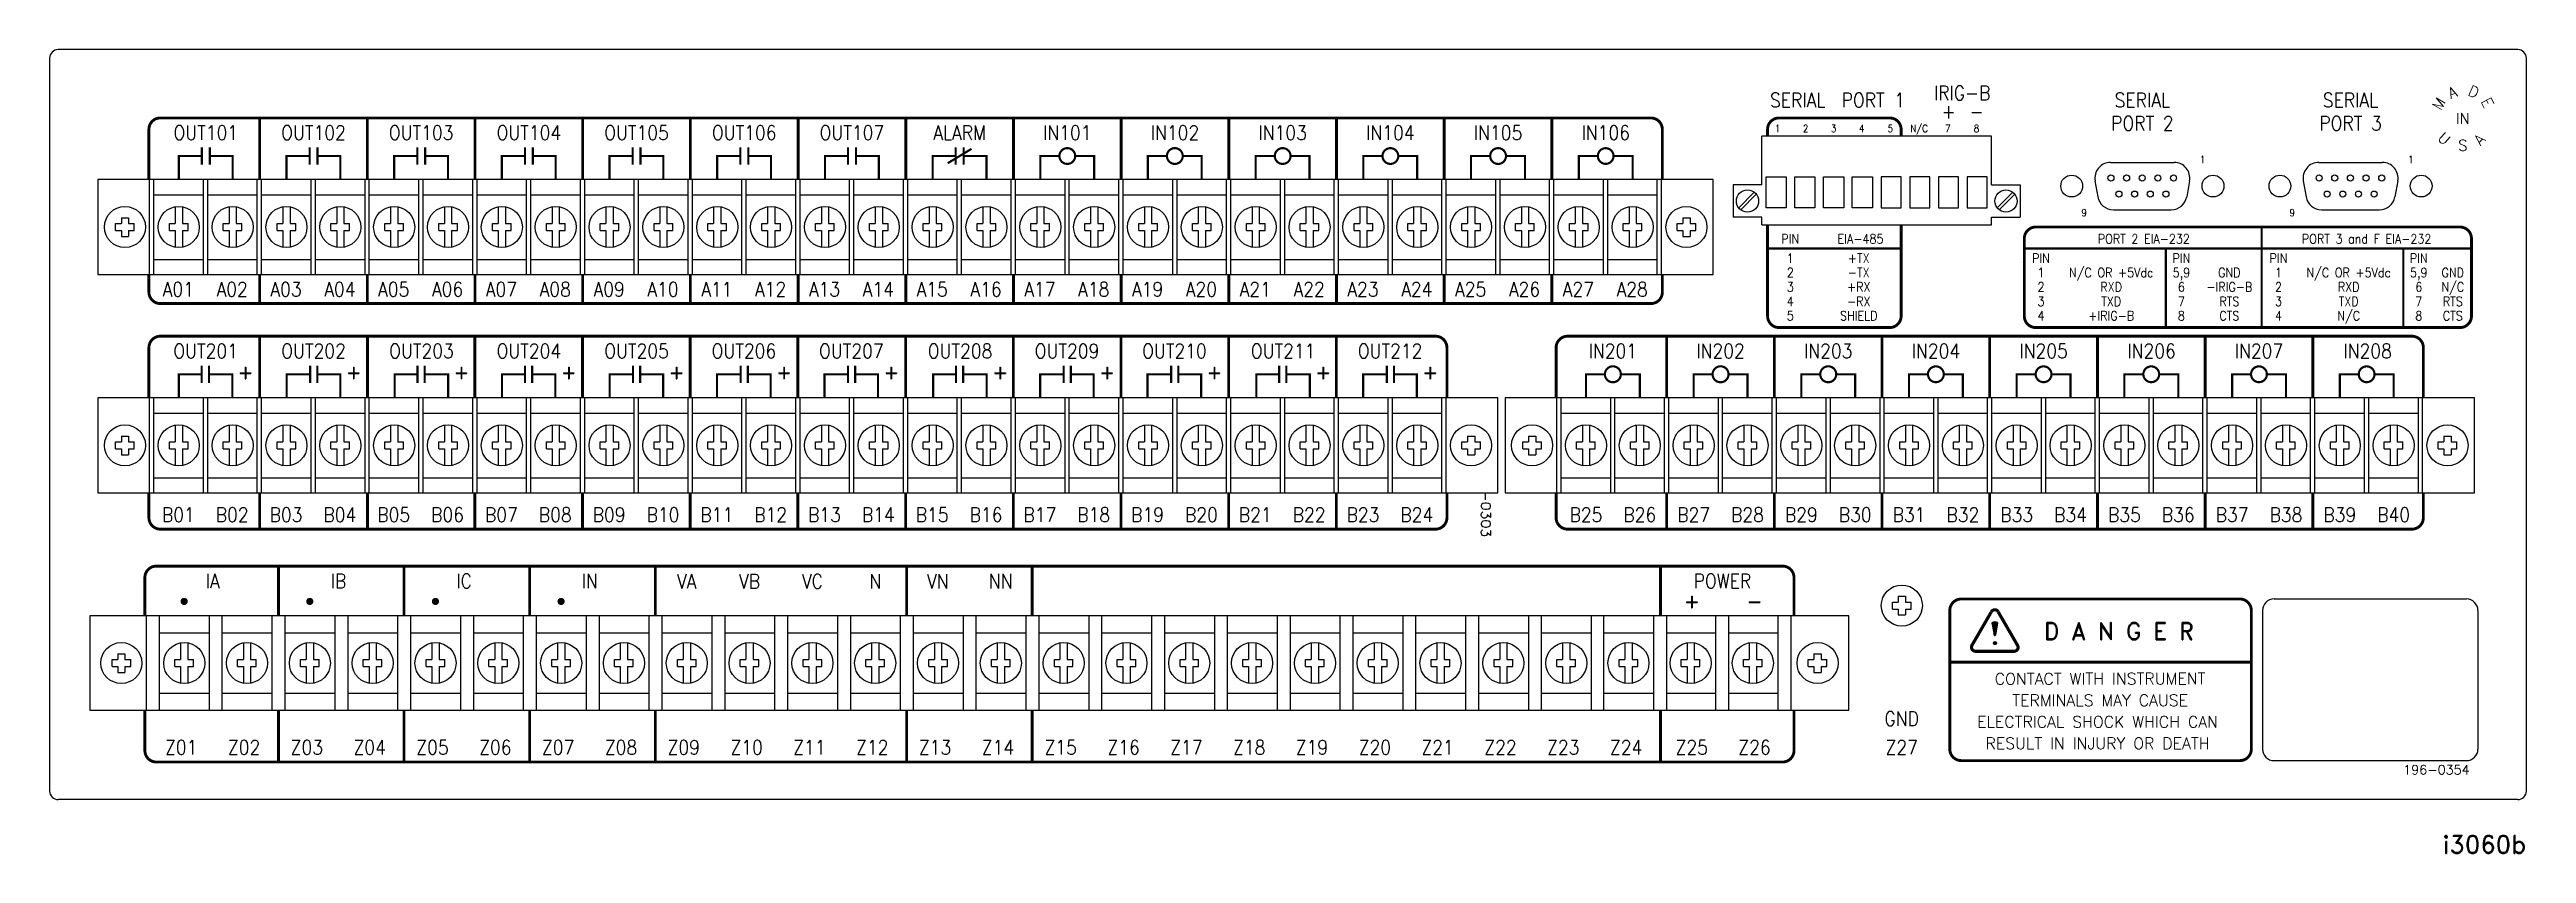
# Model space of a CAD drawing. Extents: x 3.1 to 20.4, y 5.8 to 11.4.
import ezdxf
from ezdxf.enums import TextEntityAlignment as Align

# ---------------------------------------------------------------- set-up
doc = ezdxf.new("R2010")
doc.units = 0
doc.header["$MEASUREMENT"] = 0
doc.layers.get('0').update_dxf_attribs({"linetype": 'CONTINUOUS'})
doc.layers.add('DWG', color=7, linetype='CONTINUOUS')
doc.styles.add('JS', font='ROMANS')
doc.styles.add('ROMAND', font='ROMAND', dxfattribs={"width": 0.875})
doc.styles.add('ROMANS', font='romans.shx', dxfattribs={"width": 0.875})

msp = doc.modelspace()

# ---------------------------------------------------------------- texts
at = {"width": 0.875}
for s, height, style, p in [('SERIAL', 0.1, 'ROMAND', (15.3, 10.958)), ('PORT', 0.1, 'ROMAND', (15.755, 10.958)), ('1', 0.1, 'ROMAND', (16.01, 10.958)), ('SERIAL', 0.1, 'ROMAND', (17.7, 10.958)), ('SERIAL', 0.1, 'ROMAND', (19.15, 10.958)), ('PORT 2', 0.1, 'ROMAND', (17.7, 10.797)), ('PORT 3', 0.1, 'ROMAND', (19.15, 10.797)), ('OUT101', 0.1, 'ROMAND', (4.213, 10.731)), ('OUT102', 0.1, 'ROMAND', (4.963, 10.731)), ('OUT103', 0.1, 'ROMAND', (5.713, 10.731)), ('OUT104', 0.1, 'ROMAND', (6.463, 10.731)), ('OUT105', 0.1, 'ROMAND', (7.213, 10.731)), ('OUT106', 0.1, 'ROMAND', (7.963, 10.731)), ('OUT107', 0.1, 'ROMAND', (8.713, 10.731)), ('ALARM', 0.1, 'ROMAND', (9.463, 10.731)), ('IN101', 0.1, 'ROMAND', (10.213, 10.731)), ('IN102', 0.1, 'ROMAND', (10.963, 10.731)), ('IN103', 0.1, 'ROMAND', (11.713, 10.731)), ('IN104', 0.1, 'ROMAND', (12.463, 10.731)), ('IN105', 0.1, 'ROMAND', (13.213, 10.731)), ('IN106', 0.1, 'ROMAND', (13.963, 10.731)), ('1', 0.05, 'ROMANS', (18.12, 10.57)), ('1', 0.05, 'ROMANS', (19.57, 10.57)), ('9', 0.05, 'ROMANS', (17.294, 10.2)), ('9', 0.05, 'ROMANS', (18.744, 10.2)), ('A01', 0.1, 'ROMAND', (4.022, 9.642)), ('A02', 0.1, 'ROMAND', (4.397, 9.642)), ('A03', 0.1, 'ROMAND', (4.772, 9.642)), ('A04', 0.1, 'ROMAND', (5.147, 9.642)), ('A05', 0.1, 'ROMAND', (5.522, 9.642)), ('A06', 0.1, 'ROMAND', (5.897, 9.642)), ('A07', 0.1, 'ROMAND', (6.272, 9.642)), ('A08', 0.1, 'ROMAND', (6.647, 9.642)), ('A09', 0.1, 'ROMAND', (7.022, 9.642)), ('A10', 0.1, 'ROMAND', (7.397, 9.642)), ('A11', 0.1, 'ROMAND', (7.772, 9.642)), ('A12', 0.1, 'ROMAND', (8.147, 9.642)), ('A13', 0.1, 'ROMAND', (8.522, 9.642)), ('A14', 0.1, 'ROMAND', (8.897, 9.642)), ('A15', 0.1, 'ROMAND', (9.272, 9.642)), ('A16', 0.1, 'ROMAND', (9.647, 9.642)), ('A17', 0.1, 'ROMAND', (10.022, 9.642)), ('A18', 0.1, 'ROMAND', (10.397, 9.642)), ('A19', 0.1, 'ROMAND', (10.772, 9.642)), ('A20', 0.1, 'ROMAND', (11.147, 9.642)), ('A21', 0.1, 'ROMAND', (11.522, 9.642)), ('A22', 0.1, 'ROMAND', (11.897, 9.642)), ('A23', 0.1, 'ROMAND', (12.272, 9.642)), ('A24', 0.1, 'ROMAND', (12.647, 9.642)), ('A25', 0.1, 'ROMAND', (13.022, 9.642)), ('A26', 0.1, 'ROMAND', (13.397, 9.642)), ('A27', 0.1, 'ROMAND', (13.772, 9.642)), ('A28', 0.1, 'ROMAND', (14.147, 9.642)), ('IN201', 0.1, 'ROMAND', (14.012, 9.212)), ('IN202', 0.1, 'ROMAND', (14.762, 9.212)), ('IN203', 0.1, 'ROMAND', (15.512, 9.212)), ('IN204', 0.1, 'ROMAND', (16.262, 9.212)), ('IN205', 0.1, 'ROMAND', (17.012, 9.212)), ('IN206', 0.1, 'ROMAND', (17.764, 9.212)), ('IN207', 0.1, 'ROMAND', (18.512, 9.212)), ('IN208', 0.1, 'ROMAND', (19.269, 9.212)), ('B01', 0.1, 'ROMAND', (4.022, 8.072)), ('B02', 0.1, 'ROMAND', (4.397, 8.072)), ('B03', 0.1, 'ROMAND', (4.772, 8.072)), ('B04', 0.1, 'ROMAND', (5.147, 8.072)), ('B05', 0.1, 'ROMAND', (5.522, 8.072)), ('B06', 0.1, 'ROMAND', (5.897, 8.072)), ('B07', 0.1, 'ROMAND', (6.272, 8.072)), ('B08', 0.1, 'ROMAND', (6.647, 8.072)), ('B09', 0.1, 'ROMAND', (7.022, 8.072)), ('B10', 0.1, 'ROMAND', (7.397, 8.072)), ('B11', 0.1, 'ROMAND', (7.772, 8.072)), ('B12', 0.1, 'ROMAND', (8.147, 8.072)), ('B13', 0.1, 'ROMAND', (8.522, 8.072)), ('B14', 0.1, 'ROMAND', (8.897, 8.072)), ('B15', 0.1, 'ROMAND', (9.272, 8.072)), ('B16', 0.1, 'ROMAND', (9.647, 8.072)), ('B17', 0.1, 'ROMAND', (10.022, 8.072)), ('B18', 0.1, 'ROMAND', (10.397, 8.072)), ('B19', 0.1, 'ROMAND', (10.772, 8.072)), ('B20', 0.1, 'ROMAND', (11.147, 8.072)), ('B21', 0.1, 'ROMAND', (11.522, 8.072)), ('B22', 0.1, 'ROMAND', (11.897, 8.072)), ('B23', 0.1, 'ROMAND', (12.272, 8.072)), ('B24', 0.1, 'ROMAND', (12.647, 8.072)), ('B25', 0.1, 'ROMAND', (13.825, 8.072)), ('B26', 0.1, 'ROMAND', (14.2, 8.072)), ('B27', 0.1, 'ROMAND', (14.575, 8.072)), ('B28', 0.1, 'ROMAND', (14.95, 8.072)), ('B29', 0.1, 'ROMAND', (15.325, 8.072)), ('B30', 0.1, 'ROMAND', (15.7, 8.072)), ('B31', 0.1, 'ROMAND', (16.075, 8.072)), ('B32', 0.1, 'ROMAND', (16.45, 8.072)), ('B33', 0.1, 'ROMAND', (16.825, 8.072)), ('B34', 0.1, 'ROMAND', (17.2, 8.072)), ('B35', 0.1, 'ROMAND', (17.575, 8.072)), ('B36', 0.1, 'ROMAND', (17.95, 8.072)), ('B37', 0.1, 'ROMAND', (18.325, 8.072)), ('B38', 0.1, 'ROMAND', (18.7, 8.072)), ('B39', 0.1, 'ROMAND', (19.075, 8.072)), ('B40', 0.1, 'ROMAND', (19.45, 8.072))]:
    msp.add_text(s, height=height, dxfattribs=dict(at, style=style)).set_placement(p, align=Align.CENTER)
at = {"linetype": 'CONTINUOUS', "width": 0.875}
for s, height, style, p in [('IRIG-B', 0.1, 'ROMAND', (16.445, 11.008)), ('+', 0.1, 'ROMAND', (16.35, 10.88)), ('-', 0.1, 'ROMAND', (16.545, 10.88)), ('1', 0.05, 'ROMANS', (15.16, 10.786)), ('2', 0.05, 'ROMANS', (15.355, 10.786)), ('3', 0.05, 'ROMANS', (15.55, 10.786)), ('4', 0.05, 'ROMANS', (15.745, 10.786)), ('5', 0.05, 'ROMANS', (15.945, 10.786)), ('N/C', 0.05, 'ROMANS', (16.145, 10.786)), ('7', 0.05, 'ROMANS', (16.345, 10.786)), ('8', 0.05, 'ROMANS', (16.545, 10.786)), ('PIN', 0.065, 'ROMANS', (15.248, 10.01)), ('EIA-485', 0.065, 'ROMANS', (15.737, 10.01)), ('PORT 2 EIA-232', 0.065, 'ROMANS', (17.71, 10.01)), ('PORT 3 and F EIA-232', 0.065, 'ROMANS', (19.262, 10.01)), ('2', 0.065, 'ROMANS', (15.248, 9.775)), ('1', 0.065, 'ROMANS', (15.248, 9.875)), ('+TX', 0.065, 'ROMANS', (15.725, 9.875)), ('-TX', 0.065, 'ROMANS', (15.725, 9.775)), ('PIN', 0.065, 'ROMANS', (16.994, 9.875)), ('1', 0.065, 'ROMANS', (16.994, 9.775)), ('N/C OR +5Vdc', 0.065, 'ROMANS', (17.483, 9.775)), ('5,9', 0.065, 'ROMANS', (17.972, 9.775)), ('PIN', 0.065, 'ROMANS', (17.972, 9.875)), ('GND', 0.065, 'ROMANS', (18.306, 9.775)), ('PIN', 0.065, 'ROMANS', (18.648, 9.875)), ('1', 0.065, 'ROMANS', (18.648, 9.775)), ('N/C OR +5Vdc', 0.065, 'ROMANS', (19.137, 9.775)), ('5,9', 0.065, 'ROMANS', (19.625, 9.775)), ('PIN', 0.065, 'ROMANS', (19.625, 9.875)), ('GND', 0.065, 'ROMANS', (19.862, 9.775)), ('3', 0.065, 'ROMANS', (15.248, 9.675)), ('+RX', 0.065, 'ROMANS', (15.725, 9.675)), ('2', 0.065, 'ROMANS', (16.994, 9.675)), ('RXD', 0.065, 'ROMANS', (17.483, 9.675)), ('6', 0.065, 'ROMANS', (17.972, 9.675)), ('-IRIG-B', 0.065, 'ROMANS', (18.306, 9.675)), ('2', 0.065, 'ROMANS', (18.648, 9.675)), ('RXD', 0.065, 'ROMANS', (19.137, 9.675)), ('6', 0.065, 'ROMANS', (19.625, 9.675)), ('N/C', 0.065, 'ROMANS', (19.862, 9.675)), ('4', 0.065, 'ROMANS', (15.248, 9.575)), ('5', 0.065, 'ROMANS', (15.248, 9.475)), ('SHIELD', 0.065, 'ROMANS', (15.725, 9.475)), ('-RX', 0.065, 'ROMANS', (15.725, 9.575)), ('3', 0.065, 'ROMANS', (16.994, 9.575)), ('4', 0.065, 'ROMANS', (16.994, 9.475)), ('+IRIG-B', 0.065, 'ROMANS', (17.483, 9.475)), ('TXD', 0.065, 'ROMANS', (17.483, 9.575)), ('7', 0.065, 'ROMANS', (17.972, 9.575)), ('8', 0.065, 'ROMANS', (17.972, 9.475)), ('CTS', 0.065, 'ROMANS', (18.306, 9.475)), ('RTS', 0.065, 'ROMANS', (18.306, 9.575)), ('3', 0.065, 'ROMANS', (18.648, 9.575)), ('4', 0.065, 'ROMANS', (18.648, 9.475)), ('N/C', 0.065, 'ROMANS', (19.137, 9.475)), ('TXD', 0.065, 'ROMANS', (19.137, 9.575)), ('7', 0.065, 'ROMANS', (19.625, 9.575)), ('8', 0.065, 'ROMANS', (19.625, 9.475)), ('CTS', 0.065, 'ROMANS', (19.862, 9.475)), ('RTS', 0.065, 'ROMANS', (19.862, 9.575)), ('OUT201', 0.1, 'ROMAND', (4.212, 9.212)), ('OUT202', 0.1, 'ROMAND', (4.964, 9.212)), ('OUT203', 0.1, 'ROMAND', (5.715, 9.212)), ('OUT204', 0.1, 'ROMAND', (6.463, 9.212)), ('OUT205', 0.1, 'ROMAND', (7.213, 9.212)), ('OUT206', 0.1, 'ROMAND', (7.961, 9.212)), ('OUT207', 0.1, 'ROMAND', (8.709, 9.212)), ('OUT208', 0.1, 'ROMAND', (9.466, 9.212)), ('OUT209', 0.1, 'ROMAND', (10.211, 9.212)), ('OUT210', 0.1, 'ROMAND', (10.959, 9.212)), ('OUT211', 0.1, 'ROMAND', (11.716, 9.212)), ('OUT212', 0.1, 'ROMAND', (12.461, 9.212)), ('IA', 0.1, 'ROMAND', (4.262, 7.611)), ('IB', 0.1, 'ROMAND', (5.137, 7.611)), ('IC', 0.1, 'ROMAND', (6.012, 7.611)), ('IN', 0.1, 'ROMAND', (6.887, 7.611)), ('VA', 0.1, 'ROMAND', (7.562, 7.609)), ('VB', 0.1, 'ROMAND', (8, 7.609)), ('VC', 0.1, 'ROMAND', (8.438, 7.609)), ('N', 0.1, 'ROMAND', (8.876, 7.609)), ('VN', 0.1, 'ROMAND', (9.311, 7.609)), ('NN', 0.1, 'ROMAND', (9.749, 7.61))]:
    msp.add_text(s, height=height, dxfattribs=dict(at, style=style)).set_placement(p, align=Align.CENTER)
at = {"linetype": 'CONTINUOUS', "style": 'ROMAND'}
for s, rotation, p in [('A', 21.3966, (19.847, 11.016)), ('D', 335.9153, (19.962, 11.046)), ('M', 59.4357, (19.777, 10.931)), ('E', 296.5526, (20.056, 11.001)), ('U', 318.0077, (19.751, 10.736)), ('A', 46.4882, (20.055, 10.687))]:
    msp.add_text(s, height=0.075, rotation=rotation, dxfattribs=at).set_placement(p)
for s, height, p in [('IN', 0.075, (19.932, 10.843)), ('S', 0.075, (19.932, 10.656)), ('TERMINALS MAY CAUSE', 0.08, (17.406, 6.791)), ('ELECTRICAL SHOCK WHICH CAN', 0.08, (17.388, 6.641)), ('RESULT IN INJURY OR DEATH', 0.08, (17.388, 6.491))]:
    msp.add_text(s, height=height, dxfattribs=at).set_placement(p, align=Align.CENTER)
for s, height, style, p in [('+', 0.1, 'ROMAND', (4.49, 9.063)), ('+', 0.1, 'ROMAND', (5.243, 9.063)), ('+', 0.1, 'ROMAND', (5.993, 9.063)), ('+', 0.1, 'ROMAND', (6.741, 9.063)), ('+', 0.1, 'ROMAND', (7.491, 9.063)), ('+', 0.1, 'ROMAND', (8.24, 9.063)), ('+', 0.1, 'ROMAND', (8.987, 9.063)), ('+', 0.1, 'ROMAND', (9.745, 9.063)), ('+', 0.1, 'ROMAND', (10.49, 9.063)), ('+', 0.1, 'ROMAND', (11.237, 9.063)), ('+', 0.1, 'ROMAND', (11.995, 9.063)), ('+', 0.1, 'ROMAND', (12.74, 9.063)), ('196-0354', 0.065, 'JS', (19.748, 6.315))]:
    msp.add_text(s, height=height, dxfattribs=dict(style=style)).set_placement(p, align=Align.CENTER)
at = {"linetype": 'CONTINUOUS', "style": 'ROMAND', "width": 0.875}
for s, p in [('POWER', (14.775, 7.661)), ('GND', (16.024, 6.703)), ('Z01', (4.042, 6.503)), ('Z02', (4.48, 6.503)), ('Z03', (4.917, 6.503)), ('Z04', (5.355, 6.503)), ('Z05', (5.792, 6.503)), ('Z06', (6.23, 6.503)), ('Z07', (6.667, 6.503)), ('Z08', (7.105, 6.503)), ('Z09', (7.542, 6.503)), ('Z10', (7.98, 6.503)), ('Z11', (8.417, 6.503)), ('Z12', (8.855, 6.503)), ('Z13', (9.292, 6.503)), ('Z14', (9.73, 6.503)), ('Z15', (10.167, 6.503)), ('Z16', (10.605, 6.503)), ('Z17', (11.042, 6.503)), ('Z18', (11.48, 6.503)), ('Z19', (11.917, 6.503)), ('Z20', (12.355, 6.503)), ('Z21', (12.792, 6.503)), ('Z22', (13.23, 6.503)), ('Z23', (13.667, 6.503)), ('Z24', (14.105, 6.503)), ('Z25', (14.562, 6.503)), ('Z26', (14.999, 6.503)), ('Z27', (16.024, 6.503))]:
    msp.add_text(s, height=0.1, dxfattribs=at).set_placement(p, align=Align.MIDDLE)
at = {"linetype": 'CONTINUOUS', "style": 'ROMAND'}
for s, p in [('+', (14.562, 7.519)), ('-', (14.999, 7.519))]:
    msp.add_text(s, height=0.1, dxfattribs=at).set_placement(p, align=Align.MIDDLE)
msp.add_text('D A N G E R', height=0.12, dxfattribs=at).set_placement((17.015, 7.252))
msp.add_text('CONTACT WITH INSTRUMENT', height=0.08, rotation=0.09, dxfattribs=at).set_placement((17.406, 6.941), align=Align.CENTER)
at = {"layer": 'DWG', "style": 'ROMAND'}
msp.add_text('i3060b', height=0.125, dxfattribs=at).set_placement((20.375, 5.765), align=Align.RIGHT)

# ---------------------------------------------------------------- linework, layer by layer
for p, q in [((3.125, 11.3), (3.125, 6.2)), ((20.315, 11.36), (3.185, 11.36)), ((20.375, 6.2), (20.375, 11.3)), ((3.822, 9.795), (3.822, 10.455)), ((3.852, 9.795), (3.852, 10.455)), ((4.197, 9.795), (4.197, 10.455)), ((4.227, 9.795), (4.227, 10.455)), ((4.572, 9.795), (4.572, 10.455)), ((4.602, 9.795), (4.602, 10.455)), ((4.947, 9.795), (4.947, 10.455)), ((4.977, 9.795), (4.977, 10.455)), ((5.322, 9.795), (5.322, 10.455)), ((5.352, 9.795), (5.352, 10.455)), ((5.697, 9.795), (5.697, 10.455)), ((5.727, 9.795), (5.727, 10.455)), ((6.072, 9.795), (6.072, 10.455)), ((6.102, 9.795), (6.102, 10.455)), ((6.447, 9.795), (6.447, 10.455)), ((6.477, 9.795), (6.477, 10.455)), ((6.822, 9.795), (6.822, 10.455)), ((6.852, 9.795), (6.852, 10.455)), ((7.197, 9.795), (7.197, 10.455)), ((7.227, 9.795), (7.227, 10.455)), ((7.572, 9.795), (7.572, 10.455)), ((7.602, 9.795), (7.602, 10.455)), ((7.947, 9.795), (7.947, 10.455)), ((7.977, 9.795), (7.977, 10.455)), ((8.322, 9.795), (8.322, 10.455)), ((8.352, 9.795), (8.352, 10.455)), ((8.697, 9.795), (8.697, 10.455)), ((8.727, 9.795), (8.727, 10.455)), ((9.072, 9.795), (9.072, 10.455)), ((9.102, 9.795), (9.102, 10.455)), ((9.447, 9.795), (9.447, 10.455)), ((9.477, 9.795), (9.477, 10.455)), ((9.822, 9.795), (9.822, 10.455)), ((9.852, 9.795), (9.852, 10.455)), ((10.197, 9.795), (10.197, 10.455)), ((10.227, 9.795), (10.227, 10.455)), ((10.572, 9.795), (10.572, 10.455)), ((10.602, 9.795), (10.602, 10.455)), ((10.947, 9.795), (10.947, 10.455)), ((10.977, 9.795), (10.977, 10.455)), ((11.322, 9.795), (11.322, 10.455)), ((11.352, 9.795), (11.352, 10.455)), ((11.697, 9.795), (11.697, 10.455)), ((11.727, 9.795), (11.727, 10.455)), ((12.072, 9.795), (12.072, 10.455)), ((12.102, 9.795), (12.102, 10.455)), ((12.447, 9.795), (12.447, 10.455)), ((12.477, 9.795), (12.477, 10.455)), ((12.822, 9.795), (12.822, 10.455)), ((12.852, 9.795), (12.852, 10.455)), ((13.197, 9.795), (13.197, 10.455)), ((13.227, 9.795), (13.227, 10.455)), ((13.572, 9.795), (13.572, 10.455)), ((13.602, 9.795), (13.602, 10.455)), ((13.947, 9.795), (13.947, 10.455)), ((13.977, 9.795), (13.977, 10.455)), ((14.322, 9.795), (14.322, 10.455)), ((14.352, 9.795), (14.352, 10.455)), ((3.852, 10.35), (4.197, 10.35)), ((4.227, 10.35), (4.572, 10.35)), ((4.602, 10.35), (4.947, 10.35)), ((4.977, 10.35), (5.322, 10.35)), ((5.352, 10.35), (5.697, 10.35)), ((5.727, 10.35), (6.072, 10.35)), ((6.102, 10.35), (6.447, 10.35)), ((6.477, 10.35), (6.822, 10.35)), ((6.852, 10.35), (7.197, 10.35)), ((7.227, 10.35), (7.572, 10.35)), ((7.602, 10.35), (7.947, 10.35)), ((7.977, 10.35), (8.322, 10.35)), ((8.352, 10.35), (8.697, 10.35)), ((8.727, 10.35), (9.072, 10.35)), ((9.102, 10.35), (9.447, 10.35)), ((9.477, 10.35), (9.822, 10.35)), ((9.852, 10.35), (10.197, 10.35)), ((10.227, 10.35), (10.572, 10.35)), ((10.602, 10.35), (10.947, 10.35)), ((10.977, 10.35), (11.322, 10.35)), ((11.352, 10.35), (11.697, 10.35)), ((11.727, 10.35), (12.072, 10.35)), ((12.102, 10.35), (12.447, 10.35)), ((12.477, 10.35), (12.822, 10.35)), ((12.852, 10.35), (13.197, 10.35)), ((13.227, 10.35), (13.572, 10.35)), ((13.602, 10.35), (13.947, 10.35)), ((13.977, 10.35), (14.322, 10.35)), ((3.852, 9.9), (4.197, 9.9)), ((4.227, 9.9), (4.572, 9.9)), ((4.602, 9.9), (4.947, 9.9)), ((4.977, 9.9), (5.322, 9.9)), ((5.352, 9.9), (5.697, 9.9)), ((5.727, 9.9), (6.072, 9.9)), ((6.102, 9.9), (6.447, 9.9)), ((6.477, 9.9), (6.822, 9.9)), ((6.852, 9.9), (7.197, 9.9)), ((7.227, 9.9), (7.572, 9.9)), ((7.602, 9.9), (7.947, 9.9)), ((7.977, 9.9), (8.322, 9.9)), ((8.352, 9.9), (8.697, 9.9)), ((8.727, 9.9), (9.072, 9.9)), ((9.102, 9.9), (9.447, 9.9)), ((9.477, 9.9), (9.822, 9.9)), ((9.852, 9.9), (10.197, 9.9)), ((10.227, 9.9), (10.572, 9.9)), ((10.602, 9.9), (10.947, 9.9)), ((10.977, 9.9), (11.322, 9.9)), ((11.352, 9.9), (11.697, 9.9)), ((11.727, 9.9), (12.072, 9.9)), ((12.102, 9.9), (12.447, 9.9)), ((12.477, 9.9), (12.822, 9.9)), ((12.852, 9.9), (13.197, 9.9)), ((13.227, 9.9), (13.572, 9.9)), ((13.602, 9.9), (13.947, 9.9)), ((13.977, 9.9), (14.322, 9.9)), ((3.822, 8.275), (3.822, 8.935)), ((3.852, 8.275), (3.852, 8.935)), ((3.852, 8.83), (4.197, 8.83)), ((4.197, 8.275), (4.197, 8.935)), ((4.227, 8.275), (4.227, 8.935)), ((4.227, 8.83), (4.572, 8.83)), ((4.572, 8.275), (4.572, 8.935)), ((4.602, 8.275), (4.602, 8.935)), ((4.602, 8.83), (4.947, 8.83)), ((4.947, 8.275), (4.947, 8.935)), ((4.977, 8.275), (4.977, 8.935)), ((4.977, 8.83), (5.322, 8.83)), ((5.322, 8.275), (5.322, 8.935)), ((5.352, 8.275), (5.352, 8.935)), ((5.352, 8.83), (5.697, 8.83)), ((5.697, 8.275), (5.697, 8.935)), ((5.727, 8.275), (5.727, 8.935)), ((5.727, 8.83), (6.072, 8.83)), ((6.072, 8.275), (6.072, 8.935)), ((6.102, 8.275), (6.102, 8.935)), ((6.102, 8.83), (6.447, 8.83)), ((6.447, 8.275), (6.447, 8.935)), ((6.477, 8.275), (6.477, 8.935)), ((6.477, 8.83), (6.822, 8.83)), ((6.822, 8.275), (6.822, 8.935)), ((6.852, 8.275), (6.852, 8.935)), ((6.852, 8.83), (7.197, 8.83)), ((7.197, 8.275), (7.197, 8.935)), ((7.227, 8.275), (7.227, 8.935)), ((7.227, 8.83), (7.572, 8.83)), ((7.572, 8.275), (7.572, 8.935)), ((7.602, 8.275), (7.602, 8.935)), ((7.602, 8.83), (7.947, 8.83)), ((7.947, 8.275), (7.947, 8.935)), ((7.977, 8.275), (7.977, 8.935)), ((7.977, 8.83), (8.322, 8.83)), ((8.322, 8.275), (8.322, 8.935)), ((8.352, 8.275), (8.352, 8.935)), ((8.352, 8.83), (8.697, 8.83)), ((8.697, 8.275), (8.697, 8.935)), ((8.727, 8.275), (8.727, 8.935)), ((8.727, 8.83), (9.072, 8.83)), ((9.072, 8.275), (9.072, 8.935)), ((9.102, 8.275), (9.102, 8.935)), ((9.102, 8.83), (9.447, 8.83)), ((9.447, 8.275), (9.447, 8.935)), ((9.477, 8.275), (9.477, 8.935)), ((9.477, 8.83), (9.822, 8.83)), ((9.822, 8.275), (9.822, 8.935)), ((9.852, 8.275), (9.852, 8.935)), ((9.852, 8.83), (10.197, 8.83)), ((10.197, 8.275), (10.197, 8.935)), ((10.227, 8.275), (10.227, 8.935)), ((10.227, 8.83), (10.572, 8.83)), ((10.572, 8.275), (10.572, 8.935)), ((10.602, 8.275), (10.602, 8.935)), ((10.602, 8.83), (10.947, 8.83)), ((10.947, 8.275), (10.947, 8.935)), ((10.977, 8.275), (10.977, 8.935)), ((10.977, 8.83), (11.322, 8.83)), ((11.322, 8.275), (11.322, 8.935)), ((11.352, 8.275), (11.352, 8.935)), ((11.352, 8.83), (11.697, 8.83)), ((11.697, 8.275), (11.697, 8.935)), ((11.727, 8.275), (11.727, 8.935)), ((11.727, 8.83), (12.072, 8.83)), ((12.072, 8.275), (12.072, 8.935)), ((12.102, 8.275), (12.102, 8.935)), ((12.102, 8.83), (12.447, 8.83)), ((12.447, 8.275), (12.447, 8.935)), ((12.477, 8.275), (12.477, 8.935)), ((12.477, 8.83), (12.822, 8.83)), ((12.822, 8.275), (12.822, 8.935)), ((12.852, 8.275), (12.852, 8.935)), ((13.623, 8.275), (13.623, 8.935)), ((13.652, 8.275), (13.652, 8.935)), ((13.652, 8.83), (13.998, 8.83)), ((13.998, 8.275), (13.998, 8.935)), ((14.027, 8.275), (14.027, 8.935)), ((14.027, 8.83), (14.373, 8.83)), ((14.373, 8.275), (14.373, 8.935)), ((14.402, 8.275), (14.402, 8.935)), ((14.402, 8.83), (14.748, 8.83)), ((14.748, 8.275), (14.748, 8.935)), ((14.777, 8.275), (14.777, 8.935)), ((14.777, 8.83), (15.123, 8.83)), ((15.123, 8.275), (15.123, 8.935)), ((15.152, 8.275), (15.152, 8.935)), ((15.152, 8.83), (15.498, 8.83)), ((15.498, 8.275), (15.498, 8.935)), ((15.527, 8.275), (15.527, 8.935)), ((15.527, 8.83), (15.873, 8.83)), ((15.873, 8.275), (15.873, 8.935)), ((15.902, 8.275), (15.902, 8.935)), ((15.902, 8.83), (16.247, 8.83)), ((16.247, 8.275), (16.247, 8.935)), ((16.277, 8.275), (16.277, 8.935)), ((16.277, 8.83), (16.622, 8.83)), ((16.622, 8.275), (16.622, 8.935)), ((16.652, 8.275), (16.652, 8.935)), ((16.652, 8.83), (16.997, 8.83)), ((16.997, 8.275), (16.997, 8.935)), ((17.027, 8.275), (17.027, 8.935)), ((17.027, 8.83), (17.372, 8.83)), ((17.372, 8.275), (17.372, 8.935)), ((17.402, 8.275), (17.402, 8.935)), ((17.402, 8.83), (17.747, 8.83)), ((17.747, 8.275), (17.747, 8.935)), ((17.777, 8.275), (17.777, 8.935)), ((17.777, 8.83), (18.122, 8.83)), ((18.122, 8.275), (18.122, 8.935)), ((18.152, 8.275), (18.152, 8.935)), ((18.152, 8.83), (18.497, 8.83)), ((18.497, 8.275), (18.497, 8.935)), ((18.527, 8.275), (18.527, 8.935)), ((18.527, 8.83), (18.872, 8.83)), ((18.872, 8.275), (18.872, 8.935)), ((18.902, 8.275), (18.902, 8.935)), ((18.902, 8.83), (19.247, 8.83)), ((19.247, 8.275), (19.247, 8.935)), ((19.277, 8.275), (19.277, 8.935)), ((19.277, 8.83), (19.622, 8.83)), ((19.622, 8.275), (19.622, 8.935)), ((19.652, 8.275), (19.652, 8.935)), ((3.852, 8.38), (4.197, 8.38)), ((4.227, 8.38), (4.572, 8.38)), ((4.602, 8.38), (4.947, 8.38)), ((4.977, 8.38), (5.322, 8.38)), ((5.352, 8.38), (5.697, 8.38)), ((5.727, 8.38), (6.072, 8.38)), ((6.102, 8.38), (6.447, 8.38)), ((6.477, 8.38), (6.822, 8.38)), ((6.852, 8.38), (7.197, 8.38)), ((7.227, 8.38), (7.572, 8.38)), ((7.602, 8.38), (7.947, 8.38)), ((7.977, 8.38), (8.322, 8.38)), ((8.352, 8.38), (8.697, 8.38)), ((8.727, 8.38), (9.072, 8.38)), ((9.102, 8.38), (9.447, 8.38)), ((9.477, 8.38), (9.822, 8.38)), ((9.852, 8.38), (10.197, 8.38)), ((10.227, 8.38), (10.572, 8.38)), ((10.602, 8.38), (10.947, 8.38)), ((10.977, 8.38), (11.322, 8.38)), ((11.352, 8.38), (11.697, 8.38)), ((11.727, 8.38), (12.072, 8.38)), ((12.102, 8.38), (12.447, 8.38)), ((12.477, 8.38), (12.822, 8.38)), ((13.652, 8.38), (13.998, 8.38)), ((14.027, 8.38), (14.373, 8.38)), ((14.402, 8.38), (14.748, 8.38)), ((14.777, 8.38), (15.123, 8.38)), ((15.152, 8.38), (15.498, 8.38)), ((15.527, 8.38), (15.873, 8.38)), ((15.902, 8.38), (16.247, 8.38)), ((16.277, 8.38), (16.622, 8.38)), ((16.652, 8.38), (16.997, 8.38)), ((17.027, 8.38), (17.372, 8.38)), ((17.402, 8.38), (17.747, 8.38)), ((17.777, 8.38), (18.122, 8.38)), ((18.152, 8.38), (18.497, 8.38)), ((18.527, 8.38), (18.872, 8.38)), ((18.902, 8.38), (19.247, 8.38)), ((19.277, 8.38), (19.622, 8.38)), ((18.537, 7.456), (18.537, 6.491)), ((18.617, 7.536), (19.957, 7.536)), ((20.037, 7.456), (20.037, 6.491)), ((3.892, 7.3), (4.237, 7.3)), ((4.329, 7.3), (4.674, 7.3)), ((4.766, 7.3), (5.111, 7.3)), ((5.204, 7.3), (5.549, 7.3)), ((5.641, 7.3), (5.986, 7.3)), ((6.079, 7.3), (6.424, 7.3)), ((6.516, 7.3), (6.861, 7.3)), ((6.954, 7.3), (7.299, 7.3)), ((7.391, 7.3), (7.736, 7.3)), ((7.829, 7.3), (8.174, 7.3)), ((8.266, 7.3), (8.611, 7.3)), ((8.704, 7.3), (9.049, 7.3)), ((9.141, 7.3), (9.486, 7.3)), ((9.579, 7.3), (9.924, 7.3)), ((10.016, 7.3), (10.361, 7.3)), ((10.454, 7.3), (10.799, 7.3)), ((10.891, 7.3), (11.236, 7.3)), ((11.329, 7.3), (11.674, 7.3)), ((11.766, 7.3), (12.111, 7.3)), ((12.204, 7.3), (12.549, 7.3)), ((12.641, 7.3), (12.986, 7.3)), ((13.079, 7.3), (13.424, 7.3)), ((13.516, 7.3), (13.861, 7.3)), ((13.949, 7.3), (14.294, 7.3)), ((14.383, 7.3), (14.728, 7.3)), ((14.816, 7.3), (15.161, 7.3)), ((3.892, 6.88), (4.237, 6.88)), ((4.329, 6.88), (4.674, 6.88)), ((4.766, 6.88), (5.111, 6.88)), ((5.204, 6.88), (5.549, 6.88)), ((5.641, 6.88), (5.986, 6.88)), ((6.079, 6.88), (6.424, 6.88)), ((6.516, 6.88), (6.861, 6.88)), ((6.954, 6.88), (7.299, 6.88)), ((7.391, 6.88), (7.736, 6.88)), ((7.829, 6.88), (8.174, 6.88)), ((8.266, 6.88), (8.611, 6.88)), ((8.704, 6.88), (9.049, 6.88)), ((9.141, 6.88), (9.486, 6.88)), ((9.579, 6.88), (9.924, 6.88)), ((10.016, 6.88), (10.361, 6.88)), ((10.454, 6.88), (10.799, 6.88)), ((10.891, 6.88), (11.236, 6.88)), ((11.329, 6.88), (11.674, 6.88)), ((11.766, 6.88), (12.111, 6.88)), ((12.204, 6.88), (12.549, 6.88)), ((12.641, 6.88), (12.986, 6.88)), ((13.079, 6.88), (13.424, 6.88)), ((13.516, 6.88), (13.861, 6.88)), ((13.949, 6.88), (14.294, 6.88)), ((14.383, 6.88), (14.728, 6.88)), ((14.816, 6.88), (15.161, 6.88)), ((18.617, 6.411), (19.957, 6.411)), ((20.315, 6.14), (3.185, 6.14))]:
    msp.add_line(p, q)
at = {"linetype": 'CONTINUOUS', "extrusion": (0, 0, -1)}
for p, q in [((16.65, 10.758), (15.05, 10.758)), ((14.85, 10.418), (14.85, 10.194)), ((15.05, 10.418), (14.85, 10.418)), ((16.65, 10.418), (16.85, 10.418)), ((16.85, 10.418), (16.85, 10.194)), ((15.05, 10.194), (14.85, 10.194)), ((16.65, 10.194), (16.85, 10.194))]:
    msp.add_line(p, q, dxfattribs=at)
at = {"linetype": 'CONTINUOUS'}
for p, q in [((15.05, 10.418), (15.05, 10.758)), ((16.65, 10.418), (16.65, 10.758)), ((14.889, 10.259), (14.997, 10.367)), ((14.903, 10.245), (15.011, 10.353)), ((16.689, 10.259), (16.797, 10.367)), ((16.703, 10.245), (16.811, 10.353)), ((3.625, 10.19), (3.675, 10.19)), ((3.625, 10.19), (3.625, 10.15)), ((3.675, 10.19), (3.675, 10.15)), ((4, 10.266), (4, 10.15)), ((4.05, 10.266), (4.05, 10.15)), ((4.375, 10.266), (4.375, 10.15)), ((4.425, 10.266), (4.425, 10.15)), ((4.75, 10.266), (4.75, 10.15)), ((4.8, 10.266), (4.8, 10.15)), ((5.125, 10.266), (5.125, 10.15)), ((5.175, 10.266), (5.175, 10.15)), ((5.5, 10.266), (5.5, 10.15)), ((5.55, 10.266), (5.55, 10.15)), ((5.875, 10.266), (5.875, 10.15)), ((5.925, 10.266), (5.925, 10.15)), ((6.25, 10.266), (6.25, 10.15)), ((6.3, 10.266), (6.3, 10.15)), ((6.625, 10.266), (6.625, 10.15)), ((6.675, 10.266), (6.675, 10.15)), ((7, 10.266), (7, 10.15)), ((7.05, 10.266), (7.05, 10.15)), ((7.375, 10.266), (7.375, 10.15)), ((7.425, 10.266), (7.425, 10.15)), ((7.75, 10.266), (7.75, 10.15)), ((7.8, 10.266), (7.8, 10.15)), ((8.125, 10.266), (8.125, 10.15)), ((8.175, 10.266), (8.175, 10.15)), ((8.5, 10.266), (8.5, 10.15)), ((8.55, 10.266), (8.55, 10.15)), ((8.875, 10.266), (8.875, 10.15)), ((8.925, 10.266), (8.925, 10.15)), ((9.25, 10.266), (9.25, 10.15)), ((9.3, 10.266), (9.3, 10.15)), ((9.625, 10.266), (9.625, 10.15)), ((9.675, 10.266), (9.675, 10.15)), ((10, 10.266), (10, 10.15)), ((10.05, 10.266), (10.05, 10.15)), ((10.375, 10.266), (10.375, 10.15)), ((10.425, 10.266), (10.425, 10.15)), ((10.75, 10.266), (10.75, 10.15)), ((10.8, 10.266), (10.8, 10.15)), ((11.125, 10.266), (11.125, 10.15)), ((11.175, 10.266), (11.175, 10.15)), ((11.5, 10.266), (11.5, 10.15)), ((11.55, 10.266), (11.55, 10.15)), ((11.875, 10.266), (11.875, 10.15)), ((11.925, 10.266), (11.925, 10.15)), ((12.25, 10.266), (12.25, 10.15)), ((12.3, 10.266), (12.3, 10.15)), ((12.625, 10.266), (12.625, 10.15)), ((12.675, 10.266), (12.675, 10.15)), ((13, 10.266), (13, 10.15)), ((13.05, 10.266), (13.05, 10.15)), ((13.375, 10.266), (13.375, 10.15)), ((13.425, 10.266), (13.425, 10.15)), ((13.75, 10.266), (13.75, 10.15)), ((13.8, 10.266), (13.8, 10.15)), ((14.125, 10.266), (14.125, 10.15)), ((14.175, 10.266), (14.175, 10.15)), ((14.5, 10.19), (14.5, 10.15)), ((14.5, 10.19), (14.55, 10.19)), ((14.55, 10.19), (14.55, 10.15)), ((15.05, 10.139), (15.05, 10.194)), ((16.65, 10.139), (16.65, 10.194)), ((3.585, 10.15), (3.625, 10.15)), ((3.585, 10.1), (3.585, 10.15)), ((3.585, 10.1), (3.625, 10.1)), ((3.625, 10.1), (3.625, 10.06)), ((3.625, 10.06), (3.675, 10.06)), ((3.675, 10.15), (3.715, 10.15)), ((3.675, 10.1), (3.675, 10.06)), ((3.675, 10.1), (3.715, 10.1)), ((3.715, 10.1), (3.715, 10.15)), ((3.96, 10.15), (4, 10.15)), ((3.96, 10.1), (3.96, 10.15)), ((3.96, 10.1), (4, 10.1)), ((4, 10.1), (4, 9.984)), ((4.05, 10.15), (4.09, 10.15)), ((4.05, 10.1), (4.05, 9.984)), ((4.05, 10.1), (4.09, 10.1)), ((4.09, 10.1), (4.09, 10.15)), ((4.335, 10.15), (4.375, 10.15)), ((4.335, 10.1), (4.335, 10.15)), ((4.335, 10.1), (4.375, 10.1)), ((4.375, 10.1), (4.375, 9.984)), ((4.425, 10.15), (4.465, 10.15)), ((4.425, 10.1), (4.425, 9.984)), ((4.425, 10.1), (4.465, 10.1)), ((4.465, 10.1), (4.465, 10.15)), ((4.71, 10.15), (4.75, 10.15)), ((4.71, 10.1), (4.71, 10.15)), ((4.71, 10.1), (4.75, 10.1)), ((4.75, 10.1), (4.75, 9.984)), ((4.8, 10.15), (4.84, 10.15)), ((4.8, 10.1), (4.8, 9.984)), ((4.8, 10.1), (4.84, 10.1)), ((4.84, 10.1), (4.84, 10.15)), ((5.085, 10.15), (5.125, 10.15)), ((5.085, 10.1), (5.085, 10.15)), ((5.085, 10.1), (5.125, 10.1)), ((5.125, 10.1), (5.125, 9.984)), ((5.175, 10.15), (5.215, 10.15)), ((5.175, 10.1), (5.175, 9.984)), ((5.175, 10.1), (5.215, 10.1)), ((5.215, 10.1), (5.215, 10.15)), ((5.46, 10.15), (5.5, 10.15)), ((5.46, 10.1), (5.46, 10.15)), ((5.46, 10.1), (5.5, 10.1)), ((5.5, 10.1), (5.5, 9.984)), ((5.55, 10.15), (5.59, 10.15)), ((5.55, 10.1), (5.55, 9.984)), ((5.55, 10.1), (5.59, 10.1)), ((5.59, 10.1), (5.59, 10.15)), ((5.835, 10.15), (5.875, 10.15)), ((5.835, 10.1), (5.835, 10.15)), ((5.835, 10.1), (5.875, 10.1)), ((5.875, 10.1), (5.875, 9.984)), ((5.925, 10.15), (5.965, 10.15)), ((5.925, 10.1), (5.925, 9.984)), ((5.925, 10.1), (5.965, 10.1)), ((5.965, 10.1), (5.965, 10.15)), ((6.21, 10.15), (6.25, 10.15)), ((6.21, 10.1), (6.21, 10.15)), ((6.21, 10.1), (6.25, 10.1)), ((6.25, 10.1), (6.25, 9.984)), ((6.3, 10.15), (6.34, 10.15)), ((6.3, 10.1), (6.3, 9.984)), ((6.3, 10.1), (6.34, 10.1)), ((6.34, 10.1), (6.34, 10.15)), ((6.585, 10.1), (6.585, 10.15)), ((6.585, 10.15), (6.625, 10.15)), ((6.585, 10.1), (6.625, 10.1)), ((6.625, 10.1), (6.625, 9.984)), ((6.675, 10.15), (6.715, 10.15)), ((6.675, 10.1), (6.675, 9.984)), ((6.675, 10.1), (6.715, 10.1)), ((6.715, 10.1), (6.715, 10.15)), ((6.96, 10.15), (7, 10.15)), ((6.96, 10.1), (6.96, 10.15)), ((6.96, 10.1), (7, 10.1)), ((7, 10.1), (7, 9.984)), ((7.05, 10.15), (7.09, 10.15)), ((7.05, 10.1), (7.05, 9.984)), ((7.05, 10.1), (7.09, 10.1)), ((7.09, 10.1), (7.09, 10.15)), ((7.335, 10.15), (7.375, 10.15)), ((7.335, 10.1), (7.335, 10.15)), ((7.335, 10.1), (7.375, 10.1)), ((7.375, 10.1), (7.375, 9.984)), ((7.425, 10.15), (7.465, 10.15)), ((7.425, 10.1), (7.425, 9.984)), ((7.425, 10.1), (7.465, 10.1)), ((7.465, 10.1), (7.465, 10.15)), ((7.71, 10.15), (7.75, 10.15)), ((7.71, 10.1), (7.71, 10.15)), ((7.71, 10.1), (7.75, 10.1)), ((7.75, 10.1), (7.75, 9.984)), ((7.8, 10.15), (7.84, 10.15)), ((7.8, 10.1), (7.8, 9.984)), ((7.8, 10.1), (7.84, 10.1)), ((7.84, 10.1), (7.84, 10.15)), ((8.085, 10.15), (8.125, 10.15)), ((8.085, 10.1), (8.085, 10.15)), ((8.085, 10.1), (8.125, 10.1)), ((8.125, 10.1), (8.125, 9.984)), ((8.175, 10.15), (8.215, 10.15)), ((8.175, 10.1), (8.175, 9.984)), ((8.175, 10.1), (8.215, 10.1)), ((8.215, 10.1), (8.215, 10.15)), ((8.46, 10.15), (8.5, 10.15)), ((8.46, 10.1), (8.46, 10.15)), ((8.46, 10.1), (8.5, 10.1)), ((8.5, 10.1), (8.5, 9.984)), ((8.55, 10.15), (8.59, 10.15)), ((8.55, 10.1), (8.55, 9.984)), ((8.55, 10.1), (8.59, 10.1)), ((8.59, 10.1), (8.59, 10.15)), ((8.835, 10.15), (8.875, 10.15)), ((8.835, 10.1), (8.835, 10.15)), ((8.835, 10.1), (8.875, 10.1)), ((8.875, 10.1), (8.875, 9.984)), ((8.925, 10.15), (8.965, 10.15)), ((8.925, 10.1), (8.925, 9.984)), ((8.925, 10.1), (8.965, 10.1)), ((8.965, 10.1), (8.965, 10.15)), ((9.21, 10.15), (9.25, 10.15)), ((9.21, 10.1), (9.21, 10.15)), ((9.21, 10.1), (9.25, 10.1)), ((9.25, 10.1), (9.25, 9.984)), ((9.3, 10.15), (9.34, 10.15)), ((9.3, 10.1), (9.3, 9.984)), ((9.3, 10.1), (9.34, 10.1)), ((9.34, 10.1), (9.34, 10.15)), ((9.585, 10.15), (9.625, 10.15)), ((9.585, 10.1), (9.585, 10.15)), ((9.585, 10.1), (9.625, 10.1)), ((9.625, 10.1), (9.625, 9.984)), ((9.675, 10.15), (9.715, 10.15)), ((9.675, 10.1), (9.675, 9.984)), ((9.675, 10.1), (9.715, 10.1)), ((9.715, 10.1), (9.715, 10.15)), ((9.96, 10.1), (9.96, 10.15)), ((9.96, 10.15), (10, 10.15)), ((9.96, 10.1), (10, 10.1)), ((10, 10.1), (10, 9.984)), ((10.05, 10.15), (10.09, 10.15)), ((10.05, 10.1), (10.05, 9.984)), ((10.05, 10.1), (10.09, 10.1)), ((10.09, 10.1), (10.09, 10.15)), ((10.335, 10.15), (10.375, 10.15)), ((10.335, 10.1), (10.335, 10.15)), ((10.335, 10.1), (10.375, 10.1)), ((10.375, 10.1), (10.375, 9.984)), ((10.425, 10.15), (10.465, 10.15)), ((10.425, 10.1), (10.425, 9.984)), ((10.425, 10.1), (10.465, 10.1)), ((10.465, 10.1), (10.465, 10.15)), ((10.71, 10.1), (10.71, 10.15)), ((10.71, 10.15), (10.75, 10.15)), ((10.71, 10.1), (10.75, 10.1)), ((10.75, 10.1), (10.75, 9.984)), ((10.8, 10.15), (10.84, 10.15)), ((10.8, 10.1), (10.84, 10.1)), ((10.8, 10.1), (10.8, 9.984)), ((10.84, 10.1), (10.84, 10.15)), ((11.085, 10.1), (11.085, 10.15)), ((11.085, 10.15), (11.125, 10.15)), ((11.085, 10.1), (11.125, 10.1)), ((11.125, 10.1), (11.125, 9.984)), ((11.175, 10.15), (11.215, 10.15)), ((11.175, 10.1), (11.175, 9.984)), ((11.175, 10.1), (11.215, 10.1)), ((11.215, 10.1), (11.215, 10.15)), ((11.46, 10.1), (11.46, 10.15)), ((11.46, 10.15), (11.5, 10.15)), ((11.46, 10.1), (11.5, 10.1)), ((11.5, 10.1), (11.5, 9.984)), ((11.55, 10.15), (11.59, 10.15)), ((11.55, 10.1), (11.55, 9.984)), ((11.55, 10.1), (11.59, 10.1)), ((11.59, 10.1), (11.59, 10.15)), ((11.835, 10.1), (11.835, 10.15)), ((11.835, 10.15), (11.875, 10.15)), ((11.835, 10.1), (11.875, 10.1)), ((11.875, 10.1), (11.875, 9.984)), ((11.925, 10.15), (11.965, 10.15)), ((11.925, 10.1), (11.925, 9.984)), ((11.925, 10.1), (11.965, 10.1)), ((11.965, 10.1), (11.965, 10.15)), ((12.21, 10.1), (12.21, 10.15)), ((12.21, 10.15), (12.25, 10.15)), ((12.21, 10.1), (12.25, 10.1)), ((12.25, 10.1), (12.25, 9.984)), ((12.3, 10.15), (12.34, 10.15)), ((12.3, 10.1), (12.3, 9.984)), ((12.3, 10.1), (12.34, 10.1)), ((12.34, 10.1), (12.34, 10.15)), ((12.585, 10.1), (12.585, 10.15)), ((12.585, 10.15), (12.625, 10.15)), ((12.585, 10.1), (12.625, 10.1)), ((12.625, 10.1), (12.625, 9.984)), ((12.675, 10.15), (12.715, 10.15)), ((12.675, 10.1), (12.675, 9.984)), ((12.675, 10.1), (12.715, 10.1)), ((12.715, 10.1), (12.715, 10.15)), ((12.96, 10.1), (12.96, 10.15)), ((12.96, 10.15), (13, 10.15)), ((12.96, 10.1), (13, 10.1)), ((13, 10.1), (13, 9.984)), ((13.05, 10.15), (13.09, 10.15)), ((13.05, 10.1), (13.09, 10.1)), ((13.05, 10.1), (13.05, 9.984)), ((13.09, 10.1), (13.09, 10.15)), ((13.335, 10.1), (13.335, 10.15)), ((13.335, 10.15), (13.375, 10.15)), ((13.335, 10.1), (13.375, 10.1)), ((13.375, 10.1), (13.375, 9.984)), ((13.425, 10.15), (13.465, 10.15)), ((13.425, 10.1), (13.465, 10.1)), ((13.425, 10.1), (13.425, 9.984)), ((13.465, 10.1), (13.465, 10.15)), ((13.71, 10.1), (13.71, 10.15)), ((13.71, 10.15), (13.75, 10.15)), ((13.71, 10.1), (13.75, 10.1)), ((13.75, 10.1), (13.75, 9.984)), ((13.8, 10.15), (13.84, 10.15)), ((13.8, 10.1), (13.84, 10.1)), ((13.8, 10.1), (13.8, 9.984)), ((13.84, 10.1), (13.84, 10.15)), ((14.085, 10.1), (14.085, 10.15)), ((14.085, 10.15), (14.125, 10.15)), ((14.085, 10.1), (14.125, 10.1)), ((14.125, 10.1), (14.125, 9.984)), ((14.175, 10.15), (14.215, 10.15)), ((14.175, 10.1), (14.215, 10.1)), ((14.175, 10.1), (14.175, 9.984)), ((14.215, 10.1), (14.215, 10.15)), ((14.46, 10.15), (14.5, 10.15)), ((14.46, 10.1), (14.46, 10.15)), ((14.46, 10.1), (14.5, 10.1)), ((14.5, 10.1), (14.5, 10.06)), ((14.5, 10.06), (14.55, 10.06)), ((14.55, 10.15), (14.59, 10.15)), ((14.55, 10.1), (14.55, 10.06)), ((14.55, 10.1), (14.59, 10.1)), ((14.59, 10.1), (14.59, 10.15)), ((15.05, 10.139), (16.65, 10.139)), ((16.868, 9.875), (16.868, 9.875)), ((3.585, 8.63), (3.625, 8.63)), ((3.585, 8.58), (3.585, 8.63)), ((3.625, 8.67), (3.675, 8.67)), ((3.625, 8.67), (3.625, 8.63)), ((3.675, 8.67), (3.675, 8.63)), ((3.675, 8.63), (3.715, 8.63)), ((3.715, 8.58), (3.715, 8.63)), ((3.96, 8.63), (4, 8.63)), ((3.96, 8.58), (3.96, 8.63)), ((4, 8.746), (4, 8.63)), ((4.05, 8.746), (4.05, 8.63)), ((4.05, 8.63), (4.09, 8.63)), ((4.09, 8.58), (4.09, 8.63)), ((4.335, 8.63), (4.375, 8.63)), ((4.335, 8.58), (4.335, 8.63)), ((4.375, 8.746), (4.375, 8.63)), ((4.425, 8.746), (4.425, 8.63)), ((4.425, 8.63), (4.465, 8.63)), ((4.465, 8.58), (4.465, 8.63)), ((4.71, 8.63), (4.75, 8.63)), ((4.71, 8.58), (4.71, 8.63)), ((4.75, 8.746), (4.75, 8.63)), ((4.8, 8.746), (4.8, 8.63)), ((4.8, 8.63), (4.84, 8.63)), ((4.84, 8.58), (4.84, 8.63)), ((5.085, 8.63), (5.125, 8.63)), ((5.085, 8.58), (5.085, 8.63)), ((5.125, 8.746), (5.125, 8.63)), ((5.175, 8.746), (5.175, 8.63)), ((5.175, 8.63), (5.215, 8.63)), ((5.215, 8.58), (5.215, 8.63)), ((5.46, 8.63), (5.5, 8.63)), ((5.46, 8.58), (5.46, 8.63)), ((5.5, 8.746), (5.5, 8.63)), ((5.55, 8.746), (5.55, 8.63)), ((5.55, 8.63), (5.59, 8.63)), ((5.59, 8.58), (5.59, 8.63)), ((5.835, 8.63), (5.875, 8.63)), ((5.835, 8.58), (5.835, 8.63)), ((5.875, 8.746), (5.875, 8.63)), ((5.925, 8.746), (5.925, 8.63)), ((5.925, 8.63), (5.965, 8.63)), ((5.965, 8.58), (5.965, 8.63)), ((6.21, 8.63), (6.25, 8.63)), ((6.21, 8.58), (6.21, 8.63)), ((6.25, 8.746), (6.25, 8.63)), ((6.3, 8.746), (6.3, 8.63)), ((6.3, 8.63), (6.34, 8.63)), ((6.34, 8.58), (6.34, 8.63)), ((6.585, 8.58), (6.585, 8.63)), ((6.585, 8.63), (6.625, 8.63)), ((6.625, 8.746), (6.625, 8.63)), ((6.675, 8.746), (6.675, 8.63)), ((6.675, 8.63), (6.715, 8.63)), ((6.715, 8.58), (6.715, 8.63)), ((6.96, 8.63), (7, 8.63)), ((6.96, 8.58), (6.96, 8.63)), ((7, 8.746), (7, 8.63)), ((7.05, 8.746), (7.05, 8.63)), ((7.05, 8.63), (7.09, 8.63)), ((7.09, 8.58), (7.09, 8.63)), ((7.335, 8.63), (7.375, 8.63)), ((7.335, 8.58), (7.335, 8.63)), ((7.375, 8.746), (7.375, 8.63)), ((7.425, 8.746), (7.425, 8.63)), ((7.425, 8.63), (7.465, 8.63)), ((7.465, 8.58), (7.465, 8.63)), ((7.71, 8.63), (7.75, 8.63)), ((7.71, 8.58), (7.71, 8.63)), ((7.75, 8.746), (7.75, 8.63)), ((7.8, 8.746), (7.8, 8.63)), ((7.8, 8.63), (7.84, 8.63)), ((7.84, 8.58), (7.84, 8.63)), ((8.085, 8.63), (8.125, 8.63)), ((8.085, 8.58), (8.085, 8.63)), ((8.125, 8.746), (8.125, 8.63)), ((8.175, 8.746), (8.175, 8.63)), ((8.175, 8.63), (8.215, 8.63)), ((8.215, 8.58), (8.215, 8.63)), ((8.46, 8.63), (8.5, 8.63)), ((8.46, 8.58), (8.46, 8.63)), ((8.5, 8.746), (8.5, 8.63)), ((8.55, 8.746), (8.55, 8.63)), ((8.55, 8.63), (8.59, 8.63)), ((8.59, 8.58), (8.59, 8.63)), ((8.835, 8.63), (8.875, 8.63)), ((8.835, 8.58), (8.835, 8.63)), ((8.875, 8.746), (8.875, 8.63)), ((8.925, 8.746), (8.925, 8.63)), ((8.925, 8.63), (8.965, 8.63)), ((8.965, 8.58), (8.965, 8.63)), ((9.21, 8.63), (9.25, 8.63)), ((9.21, 8.58), (9.21, 8.63)), ((9.25, 8.746), (9.25, 8.63)), ((9.3, 8.746), (9.3, 8.63)), ((9.3, 8.63), (9.34, 8.63)), ((9.34, 8.58), (9.34, 8.63)), ((9.585, 8.63), (9.625, 8.63)), ((9.585, 8.58), (9.585, 8.63)), ((9.625, 8.746), (9.625, 8.63)), ((9.675, 8.746), (9.675, 8.63)), ((9.675, 8.63), (9.715, 8.63)), ((9.715, 8.58), (9.715, 8.63)), ((9.96, 8.58), (9.96, 8.63)), ((9.96, 8.63), (10, 8.63)), ((10, 8.746), (10, 8.63)), ((10.05, 8.746), (10.05, 8.63)), ((10.05, 8.63), (10.09, 8.63)), ((10.09, 8.58), (10.09, 8.63)), ((10.335, 8.63), (10.375, 8.63)), ((10.335, 8.58), (10.335, 8.63)), ((10.375, 8.746), (10.375, 8.63)), ((10.425, 8.746), (10.425, 8.63)), ((10.425, 8.63), (10.465, 8.63)), ((10.465, 8.58), (10.465, 8.63)), ((10.71, 8.58), (10.71, 8.63)), ((10.71, 8.63), (10.75, 8.63)), ((10.75, 8.746), (10.75, 8.63)), ((10.8, 8.746), (10.8, 8.63)), ((10.8, 8.63), (10.84, 8.63)), ((10.84, 8.58), (10.84, 8.63)), ((11.085, 8.58), (11.085, 8.63)), ((11.085, 8.63), (11.125, 8.63)), ((11.125, 8.746), (11.125, 8.63)), ((11.175, 8.746), (11.175, 8.63)), ((11.175, 8.63), (11.215, 8.63)), ((11.215, 8.58), (11.215, 8.63)), ((11.46, 8.58), (11.46, 8.63)), ((11.46, 8.63), (11.5, 8.63)), ((11.5, 8.746), (11.5, 8.63)), ((11.55, 8.746), (11.55, 8.63)), ((11.55, 8.63), (11.59, 8.63)), ((11.59, 8.58), (11.59, 8.63)), ((11.835, 8.58), (11.835, 8.63)), ((11.835, 8.63), (11.875, 8.63)), ((11.875, 8.746), (11.875, 8.63)), ((11.925, 8.746), (11.925, 8.63)), ((11.925, 8.63), (11.965, 8.63)), ((11.965, 8.58), (11.965, 8.63)), ((12.21, 8.58), (12.21, 8.63)), ((12.21, 8.63), (12.25, 8.63)), ((12.25, 8.746), (12.25, 8.63)), ((12.3, 8.746), (12.3, 8.63)), ((12.3, 8.63), (12.34, 8.63)), ((12.34, 8.58), (12.34, 8.63)), ((12.585, 8.58), (12.585, 8.63)), ((12.585, 8.63), (12.625, 8.63)), ((12.625, 8.746), (12.625, 8.63)), ((12.675, 8.746), (12.675, 8.63)), ((12.675, 8.63), (12.715, 8.63)), ((12.715, 8.58), (12.715, 8.63)), ((12.96, 8.63), (13, 8.63)), ((12.96, 8.58), (12.96, 8.63)), ((13, 8.67), (13, 8.63)), ((13, 8.67), (13.05, 8.67)), ((13.05, 8.67), (13.05, 8.63)), ((13.05, 8.63), (13.09, 8.63)), ((13.09, 8.58), (13.09, 8.63)), ((13.385, 8.58), (13.385, 8.63)), ((13.385, 8.63), (13.425, 8.63)), ((13.425, 8.67), (13.425, 8.63)), ((13.425, 8.67), (13.475, 8.67)), ((13.475, 8.67), (13.475, 8.63)), ((13.475, 8.63), (13.515, 8.63)), ((13.515, 8.58), (13.515, 8.63)), ((13.76, 8.58), (13.76, 8.63)), ((13.76, 8.63), (13.8, 8.63)), ((13.8, 8.746), (13.8, 8.63)), ((13.85, 8.746), (13.85, 8.63)), ((13.85, 8.63), (13.89, 8.63)), ((13.89, 8.58), (13.89, 8.63)), ((14.135, 8.58), (14.135, 8.63)), ((14.135, 8.63), (14.175, 8.63)), ((14.175, 8.746), (14.175, 8.63)), ((14.225, 8.746), (14.225, 8.63)), ((14.225, 8.63), (14.265, 8.63)), ((14.265, 8.58), (14.265, 8.63)), ((14.51, 8.58), (14.51, 8.63)), ((14.51, 8.63), (14.55, 8.63)), ((14.55, 8.746), (14.55, 8.63)), ((14.6, 8.746), (14.6, 8.63)), ((14.6, 8.63), (14.64, 8.63)), ((14.64, 8.58), (14.64, 8.63)), ((14.885, 8.58), (14.885, 8.63)), ((14.885, 8.63), (14.925, 8.63)), ((14.925, 8.746), (14.925, 8.63)), ((14.975, 8.746), (14.975, 8.63)), ((14.975, 8.63), (15.015, 8.63)), ((15.015, 8.58), (15.015, 8.63)), ((15.26, 8.58), (15.26, 8.63)), ((15.26, 8.63), (15.3, 8.63)), ((15.3, 8.746), (15.3, 8.63)), ((15.35, 8.746), (15.35, 8.63)), ((15.35, 8.63), (15.39, 8.63)), ((15.39, 8.58), (15.39, 8.63)), ((15.635, 8.63), (15.675, 8.63)), ((15.635, 8.58), (15.635, 8.63)), ((15.675, 8.746), (15.675, 8.63)), ((15.725, 8.746), (15.725, 8.63)), ((15.725, 8.63), (15.765, 8.63)), ((15.765, 8.58), (15.765, 8.63)), ((16.01, 8.58), (16.01, 8.63)), ((16.01, 8.63), (16.05, 8.63)), ((16.05, 8.746), (16.05, 8.63)), ((16.1, 8.746), (16.1, 8.63)), ((16.1, 8.63), (16.14, 8.63)), ((16.14, 8.58), (16.14, 8.63)), ((16.385, 8.63), (16.425, 8.63)), ((16.385, 8.58), (16.385, 8.63)), ((16.425, 8.746), (16.425, 8.63)), ((16.475, 8.746), (16.475, 8.63)), ((16.475, 8.63), (16.515, 8.63)), ((16.515, 8.58), (16.515, 8.63)), ((16.76, 8.63), (16.8, 8.63)), ((16.76, 8.58), (16.76, 8.63)), ((16.8, 8.746), (16.8, 8.63)), ((16.85, 8.746), (16.85, 8.63)), ((16.85, 8.63), (16.89, 8.63)), ((16.89, 8.58), (16.89, 8.63)), ((17.135, 8.58), (17.135, 8.63)), ((17.135, 8.63), (17.175, 8.63)), ((17.175, 8.746), (17.175, 8.63)), ((17.225, 8.746), (17.225, 8.63)), ((17.225, 8.63), (17.265, 8.63)), ((17.265, 8.58), (17.265, 8.63)), ((17.51, 8.58), (17.51, 8.63)), ((17.51, 8.63), (17.55, 8.63)), ((17.55, 8.746), (17.55, 8.63)), ((17.6, 8.746), (17.6, 8.63)), ((17.6, 8.63), (17.64, 8.63)), ((17.64, 8.58), (17.64, 8.63)), ((17.885, 8.58), (17.885, 8.63)), ((17.885, 8.63), (17.925, 8.63)), ((17.925, 8.746), (17.925, 8.63)), ((17.975, 8.746), (17.975, 8.63)), ((17.975, 8.63), (18.015, 8.63)), ((18.015, 8.58), (18.015, 8.63)), ((18.26, 8.58), (18.26, 8.63)), ((18.26, 8.63), (18.3, 8.63)), ((18.3, 8.746), (18.3, 8.63)), ((18.35, 8.746), (18.35, 8.63)), ((18.35, 8.63), (18.39, 8.63)), ((18.39, 8.58), (18.39, 8.63)), ((18.635, 8.58), (18.635, 8.63)), ((18.635, 8.63), (18.675, 8.63)), ((18.675, 8.746), (18.675, 8.63)), ((18.725, 8.746), (18.725, 8.63)), ((18.725, 8.63), (18.765, 8.63)), ((18.765, 8.58), (18.765, 8.63)), ((19.01, 8.58), (19.01, 8.63)), ((19.01, 8.63), (19.05, 8.63)), ((19.05, 8.746), (19.05, 8.63)), ((19.1, 8.746), (19.1, 8.63)), ((19.1, 8.63), (19.14, 8.63)), ((19.14, 8.58), (19.14, 8.63)), ((19.385, 8.58), (19.385, 8.63)), ((19.385, 8.63), (19.425, 8.63)), ((19.425, 8.746), (19.425, 8.63)), ((19.475, 8.746), (19.475, 8.63)), ((19.475, 8.63), (19.515, 8.63)), ((19.515, 8.58), (19.515, 8.63)), ((19.76, 8.63), (19.8, 8.63)), ((19.76, 8.58), (19.76, 8.63)), ((19.8, 8.67), (19.85, 8.67)), ((19.8, 8.67), (19.8, 8.63)), ((19.85, 8.67), (19.85, 8.63)), ((19.85, 8.63), (19.89, 8.63)), ((19.89, 8.58), (19.89, 8.63)), ((3.585, 8.58), (3.625, 8.58)), ((3.625, 8.58), (3.625, 8.54)), ((3.625, 8.54), (3.675, 8.54)), ((3.675, 8.58), (3.675, 8.54)), ((3.675, 8.58), (3.715, 8.58)), ((3.96, 8.58), (4, 8.58)), ((4, 8.58), (4, 8.464)), ((4.05, 8.58), (4.05, 8.464)), ((4.05, 8.58), (4.09, 8.58)), ((4.335, 8.58), (4.375, 8.58)), ((4.375, 8.58), (4.375, 8.464)), ((4.425, 8.58), (4.425, 8.464)), ((4.425, 8.58), (4.465, 8.58)), ((4.71, 8.58), (4.75, 8.58)), ((4.75, 8.58), (4.75, 8.464)), ((4.8, 8.58), (4.8, 8.464)), ((4.8, 8.58), (4.84, 8.58)), ((5.085, 8.58), (5.125, 8.58)), ((5.125, 8.58), (5.125, 8.464)), ((5.175, 8.58), (5.175, 8.464)), ((5.175, 8.58), (5.215, 8.58)), ((5.46, 8.58), (5.5, 8.58)), ((5.5, 8.58), (5.5, 8.464)), ((5.55, 8.58), (5.55, 8.464)), ((5.55, 8.58), (5.59, 8.58)), ((5.835, 8.58), (5.875, 8.58)), ((5.875, 8.58), (5.875, 8.464)), ((5.925, 8.58), (5.925, 8.464)), ((5.925, 8.58), (5.965, 8.58)), ((6.21, 8.58), (6.25, 8.58)), ((6.25, 8.58), (6.25, 8.464)), ((6.3, 8.58), (6.3, 8.464)), ((6.3, 8.58), (6.34, 8.58)), ((6.585, 8.58), (6.625, 8.58)), ((6.625, 8.58), (6.625, 8.464)), ((6.675, 8.58), (6.675, 8.464)), ((6.675, 8.58), (6.715, 8.58)), ((6.96, 8.58), (7, 8.58)), ((7, 8.58), (7, 8.464)), ((7.05, 8.58), (7.05, 8.464)), ((7.05, 8.58), (7.09, 8.58)), ((7.335, 8.58), (7.375, 8.58)), ((7.375, 8.58), (7.375, 8.464)), ((7.425, 8.58), (7.425, 8.464)), ((7.425, 8.58), (7.465, 8.58)), ((7.71, 8.58), (7.75, 8.58)), ((7.75, 8.58), (7.75, 8.464)), ((7.8, 8.58), (7.8, 8.464)), ((7.8, 8.58), (7.84, 8.58)), ((8.085, 8.58), (8.125, 8.58)), ((8.125, 8.58), (8.125, 8.464)), ((8.175, 8.58), (8.175, 8.464)), ((8.175, 8.58), (8.215, 8.58)), ((8.46, 8.58), (8.5, 8.58)), ((8.5, 8.58), (8.5, 8.464)), ((8.55, 8.58), (8.55, 8.464)), ((8.55, 8.58), (8.59, 8.58)), ((8.835, 8.58), (8.875, 8.58)), ((8.875, 8.58), (8.875, 8.464)), ((8.925, 8.58), (8.925, 8.464)), ((8.925, 8.58), (8.965, 8.58)), ((9.21, 8.58), (9.25, 8.58)), ((9.25, 8.58), (9.25, 8.464)), ((9.3, 8.58), (9.3, 8.464)), ((9.3, 8.58), (9.34, 8.58)), ((9.585, 8.58), (9.625, 8.58)), ((9.625, 8.58), (9.625, 8.464)), ((9.675, 8.58), (9.675, 8.464)), ((9.675, 8.58), (9.715, 8.58)), ((9.96, 8.58), (10, 8.58)), ((10, 8.58), (10, 8.464)), ((10.05, 8.58), (10.05, 8.464)), ((10.05, 8.58), (10.09, 8.58)), ((10.335, 8.58), (10.375, 8.58)), ((10.375, 8.58), (10.375, 8.464)), ((10.425, 8.58), (10.425, 8.464)), ((10.425, 8.58), (10.465, 8.58)), ((10.71, 8.58), (10.75, 8.58)), ((10.75, 8.58), (10.75, 8.464)), ((10.8, 8.58), (10.84, 8.58)), ((10.8, 8.58), (10.8, 8.464)), ((11.085, 8.58), (11.125, 8.58)), ((11.125, 8.58), (11.125, 8.464)), ((11.175, 8.58), (11.175, 8.464)), ((11.175, 8.58), (11.215, 8.58)), ((11.46, 8.58), (11.5, 8.58)), ((11.5, 8.58), (11.5, 8.464)), ((11.55, 8.58), (11.55, 8.464)), ((11.55, 8.58), (11.59, 8.58)), ((11.835, 8.58), (11.875, 8.58)), ((11.875, 8.58), (11.875, 8.464)), ((11.925, 8.58), (11.925, 8.464)), ((11.925, 8.58), (11.965, 8.58)), ((12.21, 8.58), (12.25, 8.58)), ((12.25, 8.58), (12.25, 8.464)), ((12.3, 8.58), (12.3, 8.464)), ((12.3, 8.58), (12.34, 8.58)), ((12.585, 8.58), (12.625, 8.58)), ((12.625, 8.58), (12.625, 8.464)), ((12.675, 8.58), (12.675, 8.464)), ((12.675, 8.58), (12.715, 8.58)), ((12.96, 8.58), (13, 8.58)), ((13, 8.58), (13, 8.54)), ((13, 8.54), (13.05, 8.54)), ((13.05, 8.58), (13.05, 8.54)), ((13.05, 8.58), (13.09, 8.58)), ((13.385, 8.58), (13.425, 8.58)), ((13.425, 8.58), (13.425, 8.54)), ((13.425, 8.54), (13.475, 8.54)), ((13.475, 8.58), (13.515, 8.58)), ((13.475, 8.58), (13.475, 8.54)), ((13.76, 8.58), (13.8, 8.58)), ((13.8, 8.58), (13.8, 8.464)), ((13.85, 8.58), (13.85, 8.464)), ((13.85, 8.58), (13.89, 8.58)), ((14.135, 8.58), (14.175, 8.58)), ((14.175, 8.58), (14.175, 8.464)), ((14.225, 8.58), (14.225, 8.464)), ((14.225, 8.58), (14.265, 8.58)), ((14.51, 8.58), (14.55, 8.58)), ((14.55, 8.58), (14.55, 8.464)), ((14.6, 8.58), (14.6, 8.464)), ((14.6, 8.58), (14.64, 8.58)), ((14.885, 8.58), (14.925, 8.58)), ((14.925, 8.58), (14.925, 8.464)), ((14.975, 8.58), (14.975, 8.464)), ((14.975, 8.58), (15.015, 8.58)), ((15.26, 8.58), (15.3, 8.58)), ((15.3, 8.58), (15.3, 8.464)), ((15.35, 8.58), (15.35, 8.464)), ((15.35, 8.58), (15.39, 8.58)), ((15.635, 8.58), (15.675, 8.58)), ((15.675, 8.58), (15.675, 8.464)), ((15.725, 8.58), (15.725, 8.464)), ((15.725, 8.58), (15.765, 8.58)), ((16.01, 8.58), (16.05, 8.58)), ((16.05, 8.58), (16.05, 8.464)), ((16.1, 8.58), (16.1, 8.464)), ((16.1, 8.58), (16.14, 8.58)), ((16.385, 8.58), (16.425, 8.58)), ((16.425, 8.58), (16.425, 8.464)), ((16.475, 8.58), (16.475, 8.464)), ((16.475, 8.58), (16.515, 8.58)), ((16.76, 8.58), (16.8, 8.58)), ((16.8, 8.58), (16.8, 8.464)), ((16.85, 8.58), (16.85, 8.464)), ((16.85, 8.58), (16.89, 8.58)), ((17.135, 8.58), (17.175, 8.58)), ((17.175, 8.58), (17.175, 8.464)), ((17.225, 8.58), (17.265, 8.58)), ((17.225, 8.58), (17.225, 8.464)), ((17.51, 8.58), (17.55, 8.58)), ((17.55, 8.58), (17.55, 8.464)), ((17.6, 8.58), (17.6, 8.464)), ((17.6, 8.58), (17.64, 8.58)), ((17.885, 8.58), (17.925, 8.58)), ((17.925, 8.58), (17.925, 8.464)), ((17.975, 8.58), (17.975, 8.464)), ((17.975, 8.58), (18.015, 8.58)), ((18.26, 8.58), (18.3, 8.58)), ((18.3, 8.58), (18.3, 8.464)), ((18.35, 8.58), (18.35, 8.464)), ((18.35, 8.58), (18.39, 8.58)), ((18.635, 8.58), (18.675, 8.58)), ((18.675, 8.58), (18.675, 8.464)), ((18.725, 8.58), (18.725, 8.464)), ((18.725, 8.58), (18.765, 8.58)), ((19.01, 8.58), (19.05, 8.58)), ((19.05, 8.58), (19.05, 8.464)), ((19.1, 8.58), (19.1, 8.464)), ((19.1, 8.58), (19.14, 8.58)), ((19.385, 8.58), (19.425, 8.58)), ((19.425, 8.58), (19.425, 8.464)), ((19.475, 8.58), (19.475, 8.464)), ((19.475, 8.58), (19.515, 8.58)), ((19.76, 8.58), (19.8, 8.58)), ((19.8, 8.58), (19.8, 8.54)), ((19.8, 8.54), (19.85, 8.54)), ((19.85, 8.58), (19.89, 8.58)), ((19.85, 8.58), (19.85, 8.54)), ((3.799, 7.418), (3.799, 6.762)), ((3.889, 7.418), (3.889, 6.762)), ((4.236, 7.418), (4.236, 6.762)), ((4.326, 7.418), (4.326, 6.762)), ((4.674, 7.418), (4.674, 6.762)), ((4.764, 7.418), (4.764, 6.762)), ((5.112, 7.418), (5.112, 6.762)), ((5.202, 7.418), (5.202, 6.762)), ((5.549, 7.418), (5.549, 6.762)), ((5.639, 7.418), (5.639, 6.762)), ((5.987, 7.418), (5.987, 6.762)), ((6.077, 7.418), (6.077, 6.762)), ((6.424, 7.418), (6.424, 6.762)), ((6.514, 7.418), (6.514, 6.762)), ((6.862, 7.418), (6.862, 6.762)), ((6.952, 7.418), (6.952, 6.762)), ((7.299, 7.418), (7.299, 6.762)), ((7.389, 7.418), (7.389, 6.762)), ((7.737, 7.418), (7.737, 6.762)), ((7.827, 7.418), (7.827, 6.762)), ((8.174, 7.418), (8.174, 6.762)), ((8.264, 7.418), (8.264, 6.762)), ((8.612, 7.418), (8.612, 6.762)), ((8.702, 7.418), (8.702, 6.762)), ((9.049, 7.418), (9.049, 6.762)), ((9.139, 7.418), (9.139, 6.762)), ((9.487, 7.418), (9.487, 6.762)), ((9.577, 7.418), (9.577, 6.762)), ((9.924, 7.418), (9.924, 6.762)), ((10.014, 7.418), (10.014, 6.762)), ((10.362, 7.418), (10.362, 6.762)), ((10.452, 7.418), (10.452, 6.762)), ((10.799, 7.418), (10.799, 6.762)), ((10.889, 7.418), (10.889, 6.762)), ((11.237, 7.418), (11.237, 6.762)), ((11.327, 7.418), (11.327, 6.762)), ((11.674, 7.418), (11.674, 6.762)), ((11.764, 7.418), (11.764, 6.762)), ((12.112, 7.418), (12.112, 6.762)), ((12.202, 7.418), (12.202, 6.762)), ((12.549, 7.418), (12.549, 6.762)), ((12.639, 7.418), (12.639, 6.762)), ((12.987, 7.418), (12.987, 6.762)), ((13.077, 7.418), (13.077, 6.762)), ((13.424, 7.418), (13.424, 6.762)), ((13.514, 7.418), (13.514, 6.762)), ((13.862, 7.418), (13.862, 6.762)), ((13.947, 7.418), (13.947, 6.762)), ((14.295, 7.418), (14.295, 6.762)), ((14.385, 7.418), (14.385, 6.762)), ((14.728, 7.418), (14.728, 6.762)), ((14.818, 7.418), (14.818, 6.762)), ((15.161, 7.418), (15.161, 6.762)), ((15.251, 7.418), (15.251, 6.762)), ((15.96, 7.515), (16, 7.515)), ((15.96, 7.465), (15.96, 7.515)), ((15.96, 7.465), (16, 7.465)), ((16, 7.555), (16.05, 7.555)), ((16, 7.555), (16, 7.515)), ((16, 7.465), (16, 7.425)), ((16, 7.425), (16.05, 7.425)), ((16.05, 7.555), (16.05, 7.515)), ((16.05, 7.515), (16.09, 7.515)), ((16.05, 7.465), (16.05, 7.425)), ((16.05, 7.465), (16.09, 7.465)), ((16.09, 7.465), (16.09, 7.515)), ((16.654, 7.369), (16.669, 7.285)), ((16.655, 7.364), (16.655, 7.371)), ((16.656, 7.36), (16.656, 7.372)), ((16.657, 7.354), (16.657, 7.372)), ((16.658, 7.347), (16.658, 7.373)), ((16.659, 7.341), (16.659, 7.373)), ((16.66, 7.335), (16.66, 7.374)), ((16.662, 7.329), (16.662, 7.374)), ((16.663, 7.323), (16.663, 7.375)), ((16.664, 7.316), (16.664, 7.375)), ((16.665, 7.31), (16.665, 7.375)), ((16.666, 7.304), (16.666, 7.376)), ((16.667, 7.298), (16.667, 7.376)), ((16.668, 7.291), (16.668, 7.376)), ((16.669, 7.285), (16.669, 7.376)), ((16.67, 7.283), (16.67, 7.376)), ((16.671, 7.283), (16.671, 7.376)), ((16.673, 7.282), (16.673, 7.376)), ((16.674, 7.282), (16.674, 7.376)), ((16.675, 7.283), (16.675, 7.376)), ((16.676, 7.283), (16.676, 7.376)), ((16.677, 7.286), (16.677, 7.376)), ((16.692, 7.369), (16.677, 7.285)), ((16.678, 7.293), (16.678, 7.376)), ((16.679, 7.299), (16.679, 7.376)), ((16.68, 7.305), (16.68, 7.376)), ((16.681, 7.312), (16.681, 7.375)), ((16.682, 7.318), (16.682, 7.375)), ((16.684, 7.324), (16.684, 7.375)), ((16.684, 7.329), (16.684, 7.375)), ((16.686, 7.336), (16.686, 7.374)), ((16.687, 7.343), (16.687, 7.374)), ((16.688, 7.349), (16.688, 7.373)), ((16.689, 7.355), (16.689, 7.373)), ((16.69, 7.36), (16.69, 7.372)), ((16.691, 7.365), (16.691, 7.372)), ((3.56, 7.065), (3.56, 7.115)), ((3.56, 7.115), (3.6, 7.115)), ((3.6, 7.155), (3.6, 7.115)), ((3.6, 7.155), (3.65, 7.155)), ((3.65, 7.155), (3.65, 7.115)), ((3.65, 7.115), (3.69, 7.115)), ((3.69, 7.065), (3.69, 7.115)), ((3.997, 7.065), (3.997, 7.115)), ((3.997, 7.115), (4.038, 7.115)), ((4.038, 7.231), (4.038, 7.115)), ((4.088, 7.231), (4.088, 7.115)), ((4.088, 7.115), (4.128, 7.115)), ((4.128, 7.065), (4.128, 7.115)), ((4.435, 7.065), (4.435, 7.115)), ((4.435, 7.115), (4.475, 7.115)), ((4.475, 7.231), (4.475, 7.115)), ((4.525, 7.231), (4.525, 7.115)), ((4.525, 7.115), (4.565, 7.115)), ((4.565, 7.065), (4.565, 7.115)), ((4.873, 7.115), (4.913, 7.115)), ((4.873, 7.065), (4.873, 7.115)), ((4.913, 7.231), (4.913, 7.115)), ((4.963, 7.231), (4.963, 7.115)), ((4.963, 7.115), (5.003, 7.115)), ((5.003, 7.065), (5.003, 7.115)), ((5.31, 7.115), (5.35, 7.115)), ((5.31, 7.065), (5.31, 7.115)), ((5.35, 7.231), (5.35, 7.115)), ((5.4, 7.231), (5.4, 7.115)), ((5.4, 7.115), (5.44, 7.115)), ((5.44, 7.065), (5.44, 7.115)), ((5.748, 7.115), (5.788, 7.115)), ((5.748, 7.065), (5.748, 7.115)), ((5.788, 7.231), (5.788, 7.115)), ((5.838, 7.231), (5.838, 7.115)), ((5.838, 7.115), (5.878, 7.115)), ((5.878, 7.065), (5.878, 7.115)), ((6.185, 7.115), (6.225, 7.115)), ((6.185, 7.065), (6.185, 7.115)), ((6.225, 7.231), (6.225, 7.115)), ((6.275, 7.231), (6.275, 7.115)), ((6.275, 7.115), (6.315, 7.115)), ((6.315, 7.065), (6.315, 7.115)), ((6.623, 7.115), (6.663, 7.115)), ((6.623, 7.065), (6.623, 7.115)), ((6.663, 7.231), (6.663, 7.115)), ((6.713, 7.231), (6.713, 7.115)), ((6.713, 7.115), (6.753, 7.115)), ((6.753, 7.065), (6.753, 7.115)), ((7.06, 7.115), (7.1, 7.115)), ((7.06, 7.065), (7.06, 7.115)), ((7.1, 7.231), (7.1, 7.115)), ((7.15, 7.231), (7.15, 7.115)), ((7.15, 7.115), (7.19, 7.115)), ((7.19, 7.065), (7.19, 7.115)), ((7.498, 7.115), (7.538, 7.115)), ((7.498, 7.065), (7.498, 7.115)), ((7.538, 7.231), (7.538, 7.115)), ((7.588, 7.231), (7.588, 7.115)), ((7.588, 7.115), (7.628, 7.115)), ((7.628, 7.065), (7.628, 7.115)), ((7.935, 7.115), (7.975, 7.115)), ((7.935, 7.065), (7.935, 7.115)), ((7.975, 7.231), (7.975, 7.115)), ((8.025, 7.231), (8.025, 7.115)), ((8.025, 7.115), (8.065, 7.115)), ((8.065, 7.065), (8.065, 7.115)), ((8.373, 7.115), (8.413, 7.115)), ((8.373, 7.065), (8.373, 7.115)), ((8.413, 7.231), (8.413, 7.115)), ((8.463, 7.231), (8.463, 7.115)), ((8.463, 7.115), (8.503, 7.115)), ((8.503, 7.065), (8.503, 7.115)), ((8.81, 7.115), (8.85, 7.115)), ((8.81, 7.065), (8.81, 7.115)), ((8.85, 7.231), (8.85, 7.115)), ((8.9, 7.231), (8.9, 7.115)), ((8.9, 7.115), (8.94, 7.115)), ((8.94, 7.065), (8.94, 7.115)), ((9.248, 7.115), (9.288, 7.115)), ((9.248, 7.065), (9.248, 7.115)), ((9.288, 7.231), (9.288, 7.115)), ((9.338, 7.231), (9.338, 7.115)), ((9.338, 7.115), (9.378, 7.115)), ((9.378, 7.065), (9.378, 7.115)), ((9.685, 7.115), (9.725, 7.115)), ((9.685, 7.065), (9.685, 7.115)), ((9.725, 7.231), (9.725, 7.115)), ((9.775, 7.231), (9.775, 7.115)), ((9.775, 7.115), (9.815, 7.115)), ((9.815, 7.065), (9.815, 7.115)), ((10.123, 7.115), (10.162, 7.115)), ((10.123, 7.065), (10.123, 7.115)), ((10.162, 7.231), (10.162, 7.115)), ((10.213, 7.231), (10.213, 7.115)), ((10.213, 7.115), (10.252, 7.115)), ((10.252, 7.065), (10.252, 7.115)), ((10.56, 7.115), (10.6, 7.115)), ((10.56, 7.065), (10.56, 7.115)), ((10.6, 7.231), (10.6, 7.115)), ((10.65, 7.231), (10.65, 7.115)), ((10.65, 7.115), (10.69, 7.115)), ((10.69, 7.065), (10.69, 7.115)), ((10.998, 7.115), (11.037, 7.115)), ((10.998, 7.065), (10.998, 7.115)), ((11.037, 7.231), (11.037, 7.115)), ((11.088, 7.231), (11.088, 7.115)), ((11.088, 7.115), (11.127, 7.115)), ((11.127, 7.065), (11.127, 7.115)), ((11.435, 7.115), (11.475, 7.115)), ((11.435, 7.065), (11.435, 7.115)), ((11.475, 7.231), (11.475, 7.115)), ((11.525, 7.231), (11.525, 7.115)), ((11.525, 7.115), (11.565, 7.115)), ((11.565, 7.065), (11.565, 7.115)), ((11.873, 7.115), (11.912, 7.115)), ((11.873, 7.065), (11.873, 7.115)), ((11.912, 7.231), (11.912, 7.115)), ((11.963, 7.231), (11.963, 7.115)), ((11.963, 7.115), (12.002, 7.115)), ((12.002, 7.065), (12.002, 7.115)), ((12.31, 7.115), (12.35, 7.115)), ((12.31, 7.065), (12.31, 7.115)), ((12.35, 7.231), (12.35, 7.115)), ((12.4, 7.231), (12.4, 7.115)), ((12.4, 7.115), (12.44, 7.115)), ((12.44, 7.065), (12.44, 7.115)), ((12.748, 7.115), (12.787, 7.115)), ((12.748, 7.065), (12.748, 7.115)), ((12.787, 7.231), (12.787, 7.115)), ((12.838, 7.231), (12.838, 7.115)), ((12.838, 7.115), (12.877, 7.115)), ((12.877, 7.065), (12.877, 7.115)), ((13.185, 7.115), (13.225, 7.115)), ((13.185, 7.065), (13.185, 7.115)), ((13.225, 7.231), (13.225, 7.115)), ((13.275, 7.231), (13.275, 7.115)), ((13.275, 7.115), (13.315, 7.115)), ((13.315, 7.065), (13.315, 7.115)), ((13.623, 7.115), (13.662, 7.115)), ((13.623, 7.065), (13.623, 7.115)), ((13.662, 7.231), (13.662, 7.115)), ((13.713, 7.231), (13.713, 7.115)), ((13.713, 7.115), (13.752, 7.115)), ((13.752, 7.065), (13.752, 7.115)), ((14.056, 7.115), (14.096, 7.115)), ((14.056, 7.065), (14.056, 7.115)), ((14.096, 7.231), (14.096, 7.115)), ((14.146, 7.231), (14.146, 7.115)), ((14.146, 7.115), (14.186, 7.115)), ((14.186, 7.065), (14.186, 7.115)), ((14.489, 7.065), (14.489, 7.115)), ((14.489, 7.115), (14.529, 7.115)), ((14.529, 7.231), (14.529, 7.115)), ((14.579, 7.231), (14.579, 7.115)), ((14.579, 7.115), (14.619, 7.115)), ((14.619, 7.065), (14.619, 7.115)), ((14.922, 7.115), (14.962, 7.115)), ((14.922, 7.065), (14.922, 7.115)), ((14.962, 7.231), (14.962, 7.115)), ((15.012, 7.231), (15.012, 7.115)), ((15.012, 7.115), (15.052, 7.115)), ((15.052, 7.065), (15.052, 7.115)), ((15.373, 7.065), (15.373, 7.115)), ((15.373, 7.115), (15.412, 7.115)), ((15.412, 7.155), (15.463, 7.155)), ((15.412, 7.155), (15.412, 7.115)), ((15.463, 7.155), (15.463, 7.115)), ((15.463, 7.115), (15.502, 7.115)), ((15.502, 7.065), (15.502, 7.115)), ((16.665, 7.224), (16.665, 7.234)), ((16.666, 7.222), (16.666, 7.235)), ((16.667, 7.221), (16.667, 7.237)), ((16.668, 7.22), (16.668, 7.237)), ((16.668, 7.22), (16.668, 7.237)), ((16.669, 7.22), (16.669, 7.238)), ((16.67, 7.219), (16.67, 7.239)), ((16.672, 7.219), (16.672, 7.239)), ((16.673, 7.218), (16.673, 7.239)), ((16.674, 7.218), (16.674, 7.239)), ((16.675, 7.219), (16.675, 7.239)), ((16.676, 7.218), (16.676, 7.239)), ((16.677, 7.219), (16.677, 7.239)), ((16.678, 7.219), (16.678, 7.238)), ((16.679, 7.22), (16.679, 7.238)), ((16.681, 7.22), (16.681, 7.237)), ((16.681, 7.221), (16.681, 7.236)), ((16.683, 7.223), (16.683, 7.235)), ((16.684, 7.224), (16.684, 7.233)), ((3.56, 7.065), (3.6, 7.065)), ((3.6, 7.065), (3.6, 7.025)), ((3.6, 7.025), (3.65, 7.025)), ((3.65, 7.065), (3.69, 7.065)), ((3.65, 7.065), (3.65, 7.025)), ((3.997, 7.065), (4.038, 7.065)), ((4.038, 7.065), (4.038, 6.949)), ((4.088, 7.065), (4.088, 6.949)), ((4.088, 7.065), (4.128, 7.065)), ((4.435, 7.065), (4.475, 7.065)), ((4.475, 7.065), (4.475, 6.949)), ((4.525, 7.065), (4.565, 7.065)), ((4.525, 7.065), (4.525, 6.949)), ((4.873, 7.065), (4.913, 7.065)), ((4.913, 7.065), (4.913, 6.949)), ((4.963, 7.065), (4.963, 6.949)), ((4.963, 7.065), (5.003, 7.065)), ((5.31, 7.065), (5.35, 7.065)), ((5.35, 7.065), (5.35, 6.949)), ((5.4, 7.065), (5.4, 6.949)), ((5.4, 7.065), (5.44, 7.065)), ((5.748, 7.065), (5.788, 7.065)), ((5.788, 7.065), (5.788, 6.949)), ((5.838, 7.065), (5.838, 6.949)), ((5.838, 7.065), (5.878, 7.065)), ((6.185, 7.065), (6.225, 7.065)), ((6.225, 7.065), (6.225, 6.949)), ((6.275, 7.065), (6.275, 6.949)), ((6.275, 7.065), (6.315, 7.065)), ((6.623, 7.065), (6.663, 7.065)), ((6.663, 7.065), (6.663, 6.949)), ((6.713, 7.065), (6.713, 6.949)), ((6.713, 7.065), (6.753, 7.065)), ((7.06, 7.065), (7.1, 7.065)), ((7.1, 7.065), (7.1, 6.949)), ((7.15, 7.065), (7.15, 6.949)), ((7.15, 7.065), (7.19, 7.065)), ((7.498, 7.065), (7.538, 7.065)), ((7.538, 7.065), (7.538, 6.949)), ((7.588, 7.065), (7.588, 6.949)), ((7.588, 7.065), (7.628, 7.065)), ((7.935, 7.065), (7.975, 7.065)), ((7.975, 7.065), (7.975, 6.949)), ((8.025, 7.065), (8.025, 6.949)), ((8.025, 7.065), (8.065, 7.065)), ((8.373, 7.065), (8.413, 7.065)), ((8.413, 7.065), (8.413, 6.949)), ((8.463, 7.065), (8.463, 6.949)), ((8.463, 7.065), (8.503, 7.065)), ((8.81, 7.065), (8.85, 7.065)), ((8.85, 7.065), (8.85, 6.949)), ((8.9, 7.065), (8.9, 6.949)), ((8.9, 7.065), (8.94, 7.065)), ((9.248, 7.065), (9.288, 7.065)), ((9.288, 7.065), (9.288, 6.949)), ((9.338, 7.065), (9.338, 6.949)), ((9.338, 7.065), (9.378, 7.065)), ((9.685, 7.065), (9.725, 7.065)), ((9.725, 7.065), (9.725, 6.949)), ((9.775, 7.065), (9.775, 6.949)), ((9.775, 7.065), (9.815, 7.065)), ((10.123, 7.065), (10.162, 7.065)), ((10.162, 7.065), (10.162, 6.949)), ((10.213, 7.065), (10.213, 6.949)), ((10.213, 7.065), (10.252, 7.065)), ((10.56, 7.065), (10.6, 7.065)), ((10.6, 7.065), (10.6, 6.949)), ((10.65, 7.065), (10.65, 6.949)), ((10.65, 7.065), (10.69, 7.065)), ((10.998, 7.065), (11.037, 7.065)), ((11.037, 7.065), (11.037, 6.949)), ((11.088, 7.065), (11.088, 6.949)), ((11.088, 7.065), (11.127, 7.065)), ((11.435, 7.065), (11.475, 7.065)), ((11.475, 7.065), (11.475, 6.949)), ((11.525, 7.065), (11.525, 6.949)), ((11.525, 7.065), (11.565, 7.065)), ((11.873, 7.065), (11.912, 7.065)), ((11.912, 7.065), (11.912, 6.949)), ((11.963, 7.065), (11.963, 6.949)), ((11.963, 7.065), (12.002, 7.065)), ((12.31, 7.065), (12.35, 7.065)), ((12.35, 7.065), (12.35, 6.949)), ((12.4, 7.065), (12.4, 6.949)), ((12.4, 7.065), (12.44, 7.065)), ((12.748, 7.065), (12.787, 7.065)), ((12.787, 7.065), (12.787, 6.949)), ((12.838, 7.065), (12.838, 6.949)), ((12.838, 7.065), (12.877, 7.065)), ((13.185, 7.065), (13.225, 7.065)), ((13.225, 7.065), (13.225, 6.949)), ((13.275, 7.065), (13.275, 6.949)), ((13.275, 7.065), (13.315, 7.065)), ((13.623, 7.065), (13.662, 7.065)), ((13.662, 7.065), (13.662, 6.949)), ((13.713, 7.065), (13.713, 6.949)), ((13.713, 7.065), (13.752, 7.065)), ((14.056, 7.065), (14.096, 7.065)), ((14.096, 7.065), (14.096, 6.949)), ((14.146, 7.065), (14.146, 6.949)), ((14.146, 7.065), (14.186, 7.065)), ((14.489, 7.065), (14.529, 7.065)), ((14.529, 7.065), (14.529, 6.949)), ((14.579, 7.065), (14.619, 7.065)), ((14.579, 7.065), (14.579, 6.949)), ((14.922, 7.065), (14.962, 7.065)), ((14.962, 7.065), (14.962, 6.949)), ((15.012, 7.065), (15.012, 6.949)), ((15.012, 7.065), (15.052, 7.065)), ((15.373, 7.065), (15.412, 7.065)), ((15.412, 7.065), (15.412, 7.025)), ((15.412, 7.025), (15.463, 7.025)), ((15.463, 7.065), (15.463, 7.025)), ((15.463, 7.065), (15.502, 7.065))]:
    msp.add_line(p, q, dxfattribs=at)
at = {"color": 7}
for p, q in [((13.099, 8.195), (13.096, 8.186)), ((13.096, 8.186), (13.096, 8.179)), ((13.096, 8.179), (13.099, 8.17)), ((13.096, 8.127), (13.099, 8.136)), ((13.096, 8.117), (13.096, 8.127)), ((13.099, 8.108), (13.096, 8.117)), ((13.108, 8.201), (13.099, 8.195)), ((13.099, 8.17), (13.108, 8.164)), ((13.099, 8.136), (13.102, 8.139)), ((13.105, 8.102), (13.099, 8.108)), ((13.102, 8.139), (13.108, 8.142)), ((13.124, 8.204), (13.108, 8.201)), ((13.108, 8.164), (13.124, 8.161)), ((13.108, 8.142), (13.108, 8.142)), ((13.124, 8.275), (13.124, 8.226)), ((13.124, 8.226), (13.124, 8.226)), ((13.133, 8.204), (13.124, 8.204)), ((13.124, 8.161), (13.133, 8.161)), ((13.149, 8.201), (13.133, 8.204)), ((13.133, 8.161), (13.149, 8.164)), ((13.136, 8.111), (13.133, 8.105)), ((13.161, 8.102), (13.136, 8.121)), ((13.136, 8.121), (13.136, 8.111)), ((13.158, 8.195), (13.149, 8.201)), ((13.149, 8.164), (13.158, 8.17)), ((13.161, 8.186), (13.158, 8.195)), ((13.158, 8.17), (13.161, 8.179)), ((13.161, 8.179), (13.161, 8.186)), ((13.161, 8.186), (13.161, 8.186)), ((13.161, 8.136), (13.161, 8.102)), ((13.099, 8.071), (13.096, 8.062)), ((13.096, 8.062), (13.096, 8.056)), ((13.096, 8.056), (13.099, 8.046)), ((13.096, 8.003), (13.099, 8.012)), ((13.096, 7.994), (13.096, 8.003)), ((13.099, 7.984), (13.096, 7.994)), ((13.108, 8.077), (13.099, 8.071)), ((13.099, 8.046), (13.108, 8.04)), ((13.099, 8.012), (13.102, 8.015)), ((13.105, 7.978), (13.099, 7.984)), ((13.102, 8.015), (13.108, 8.018)), ((13.114, 8.099), (13.105, 8.102)), ((13.114, 7.975), (13.105, 7.978)), ((13.124, 8.08), (13.108, 8.077)), ((13.108, 8.04), (13.124, 8.037)), ((13.108, 8.018), (13.108, 8.018)), ((13.121, 8.099), (13.114, 8.099)), ((13.121, 7.975), (13.114, 7.975)), ((13.13, 8.102), (13.121, 8.099)), ((13.13, 7.978), (13.121, 7.975)), ((13.133, 8.08), (13.124, 8.08)), ((13.124, 8.037), (13.133, 8.037)), ((13.133, 8.105), (13.13, 8.102)), ((13.133, 7.981), (13.13, 7.978)), ((13.149, 8.077), (13.133, 8.08)), ((13.133, 8.037), (13.149, 8.04)), ((13.136, 7.987), (13.133, 7.981)), ((13.161, 7.978), (13.136, 7.997)), ((13.136, 7.997), (13.136, 7.987)), ((13.158, 8.071), (13.149, 8.077)), ((13.149, 8.04), (13.158, 8.046)), ((13.161, 8.062), (13.158, 8.071)), ((13.158, 8.046), (13.161, 8.056)), ((13.161, 8.056), (13.161, 8.062)), ((13.161, 8.062), (13.161, 8.062)), ((13.161, 8.012), (13.161, 7.978))]:
    msp.add_line(p, q, dxfattribs=at)
at = {"const_width": 0.02}
for points in [[(14.357, 10.455), (14.357, 10.805, 0.414214), (14.277, 10.884), (3.897, 10.884, 0.414214), (3.817, 10.805), (3.817, 10.455)], [(3.817, 9.795), (3.817, 9.672, 0.414214), (3.897, 9.592), (14.277, 9.592, 0.414214), (14.357, 9.672), (14.357, 9.795)], [(12.857, 8.935), (12.857, 9.285, 0.414214), (12.777, 9.365), (3.897, 9.365, 0.414214), (3.817, 9.285), (3.817, 8.935)], [(19.657, 8.935), (19.657, 9.285, 0.414214), (19.577, 9.365), (13.697, 9.365, 0.414214), (13.617, 9.285), (13.617, 8.935)], [(3.817, 8.275), (3.817, 8.102, 0.414214), (3.897, 8.022), (12.777, 8.022, 0.414214), (12.857, 8.102), (12.857, 8.275)], [(13.617, 8.275), (13.617, 8.102, 0.414214), (13.697, 8.022), (19.577, 8.022, 0.414214), (19.657, 8.102), (19.657, 8.275)]]:
    msp.add_lwpolyline(points, format="xyb", dxfattribs=at)
for points, const_width in [([(4.588, 10.455), (4.588, 10.884)], 0.02), ([(5.338, 10.455), (5.338, 10.884)], 0.02), ([(6.088, 10.455), (6.088, 10.884)], 0.02), ([(6.838, 10.455), (6.838, 10.884)], 0.02), ([(7.588, 10.455), (7.588, 10.884)], 0.02), ([(8.338, 10.455), (8.338, 10.884)], 0.02), ([(9.088, 10.455), (9.088, 10.884)], 0.02), ([(9.838, 10.455), (9.838, 10.884)], 0.02), ([(10.588, 10.455), (10.588, 10.884)], 0.02), ([(11.338, 10.455), (11.338, 10.884)], 0.02), ([(12.088, 10.455), (12.088, 10.884)], 0.02), ([(12.838, 10.455), (12.838, 10.884)], 0.02), ([(13.588, 10.455), (13.588, 10.884)], 0.02), ([(4.025, 10.455), (4.025, 10.619), (4.186, 10.619)], 0.015), ([(4.186, 10.679), (4.186, 10.559)], 0.015), ([(4.241, 10.679), (4.241, 10.559)], 0.015), ([(4.241, 10.619), (4.4, 10.619), (4.4, 10.455)], 0.015), ([(4.775, 10.455), (4.775, 10.619), (4.936, 10.619)], 0.015), ([(4.936, 10.679), (4.936, 10.559)], 0.015), ([(4.991, 10.679), (4.991, 10.559)], 0.015), ([(4.991, 10.619), (5.15, 10.619), (5.15, 10.455)], 0.015), ([(5.525, 10.455), (5.525, 10.619), (5.686, 10.619)], 0.015), ([(5.686, 10.679), (5.686, 10.559)], 0.015), ([(5.741, 10.679), (5.741, 10.559)], 0.015), ([(5.741, 10.619), (5.9, 10.619), (5.9, 10.455)], 0.015), ([(6.275, 10.455), (6.275, 10.619), (6.436, 10.619)], 0.015), ([(6.436, 10.679), (6.436, 10.559)], 0.015), ([(6.491, 10.679), (6.491, 10.559)], 0.015), ([(6.491, 10.619), (6.65, 10.619), (6.65, 10.455)], 0.015), ([(7.025, 10.455), (7.025, 10.619), (7.186, 10.619)], 0.015), ([(7.186, 10.679), (7.186, 10.559)], 0.015), ([(7.241, 10.679), (7.241, 10.559)], 0.015), ([(7.241, 10.619), (7.4, 10.619), (7.4, 10.455)], 0.015), ([(7.775, 10.455), (7.775, 10.619), (7.936, 10.619)], 0.015), ([(7.936, 10.679), (7.936, 10.559)], 0.015), ([(7.991, 10.679), (7.991, 10.559)], 0.015), ([(7.991, 10.619), (8.15, 10.619), (8.15, 10.455)], 0.015), ([(8.525, 10.455), (8.525, 10.619), (8.686, 10.619)], 0.015), ([(8.686, 10.679), (8.686, 10.559)], 0.015), ([(8.741, 10.679), (8.741, 10.559)], 0.015), ([(8.741, 10.619), (8.9, 10.619), (8.9, 10.455)], 0.015), ([(9.275, 10.455), (9.275, 10.619), (9.436, 10.619)], 0.015), ([(9.38, 10.569), (9.546, 10.669)], 0.015), ([(9.436, 10.679), (9.436, 10.559)], 0.015), ([(9.491, 10.679), (9.491, 10.559)], 0.015), ([(9.491, 10.619), (9.65, 10.619), (9.65, 10.455)], 0.015), ([(10.025, 10.455), (10.025, 10.619), (10.158, 10.619)], 0.015), ([(10.4, 10.455), (10.4, 10.619), (10.268, 10.619)], 0.015), ([(10.774, 10.455), (10.774, 10.619), (10.907, 10.619)], 0.015), ([(11.149, 10.455), (11.149, 10.619), (11.017, 10.619)], 0.015), ([(11.525, 10.455), (11.525, 10.619), (11.658, 10.619)], 0.015), ([(11.9, 10.455), (11.9, 10.619), (11.768, 10.619)], 0.015), ([(12.275, 10.455), (12.275, 10.619), (12.408, 10.619)], 0.015), ([(12.65, 10.455), (12.65, 10.619), (12.518, 10.619)], 0.015), ([(13.025, 10.455), (13.025, 10.619), (13.158, 10.619)], 0.015), ([(13.4, 10.455), (13.4, 10.619), (13.268, 10.619)], 0.015), ([(13.775, 10.455), (13.775, 10.619), (13.908, 10.619)], 0.015), ([(14.15, 10.455), (14.15, 10.619), (14.017, 10.619)], 0.015), ([(4.588, 9.592), (4.588, 9.795)], 0.02), ([(5.338, 9.592), (5.338, 9.795)], 0.02), ([(6.088, 9.592), (6.088, 9.795)], 0.02), ([(6.838, 9.592), (6.838, 9.795)], 0.02), ([(7.588, 9.592), (7.588, 9.795)], 0.02), ([(8.338, 9.592), (8.338, 9.795)], 0.02), ([(9.088, 9.592), (9.088, 9.795)], 0.02), ([(9.838, 9.592), (9.838, 9.795)], 0.02), ([(10.588, 9.592), (10.588, 9.795)], 0.02), ([(11.338, 9.592), (11.338, 9.795)], 0.02), ([(12.088, 9.592), (12.088, 9.795)], 0.02), ([(12.838, 9.592), (12.838, 9.795)], 0.02), ([(13.588, 9.592), (13.588, 9.795)], 0.02), ([(4.588, 8.935), (4.588, 9.365)], 0.02), ([(5.34, 8.935), (5.34, 9.365)], 0.02), ([(6.087, 8.935), (6.087, 9.365)], 0.02), ([(6.837, 8.935), (6.837, 9.365)], 0.02), ([(7.587, 8.935), (7.587, 9.365)], 0.02), ([(8.337, 8.935), (8.337, 9.365)], 0.02), ([(9.087, 8.935), (9.087, 9.365)], 0.02), ([(9.837, 8.935), (9.837, 9.365)], 0.02), ([(10.587, 8.935), (10.587, 9.365)], 0.02), ([(11.337, 8.935), (11.337, 9.365)], 0.02), ([(12.087, 8.935), (12.087, 9.365)], 0.02), ([(14.387, 9.365), (14.387, 8.935)], 0.02), ([(15.137, 9.365), (15.137, 8.935)], 0.02), ([(15.887, 9.365), (15.887, 8.935)], 0.02), ([(16.637, 9.365), (16.637, 8.935)], 0.02), ([(17.387, 9.365), (17.387, 8.935)], 0.02), ([(18.137, 9.365), (18.137, 8.935)], 0.02), ([(18.887, 9.365), (18.887, 8.935)], 0.02), ([(4.185, 9.16), (4.185, 9.04)], 0.015), ([(4.235, 9.16), (4.235, 9.04)], 0.015), ([(4.94, 9.16), (4.94, 9.04)], 0.015), ([(4.99, 9.16), (4.99, 9.04)], 0.015), ([(5.688, 9.16), (5.688, 9.04)], 0.015), ([(5.738, 9.16), (5.738, 9.04)], 0.015), ([(6.436, 9.16), (6.436, 9.04)], 0.015), ([(6.486, 9.16), (6.486, 9.04)], 0.015), ([(7.188, 9.16), (7.188, 9.04)], 0.015), ([(7.238, 9.16), (7.238, 9.04)], 0.015), ([(7.938, 9.16), (7.938, 9.04)], 0.015), ([(7.988, 9.16), (7.988, 9.04)], 0.015), ([(8.686, 9.16), (8.686, 9.04)], 0.015), ([(8.736, 9.16), (8.736, 9.04)], 0.015), ([(9.438, 9.16), (9.438, 9.04)], 0.015), ([(9.488, 9.16), (9.488, 9.04)], 0.015), ([(10.188, 9.16), (10.188, 9.04)], 0.015), ([(10.238, 9.16), (10.238, 9.04)], 0.015), ([(10.936, 9.16), (10.936, 9.04)], 0.015), ([(10.986, 9.16), (10.986, 9.04)], 0.015), ([(11.688, 9.16), (11.688, 9.04)], 0.015), ([(11.738, 9.16), (11.738, 9.04)], 0.015), ([(12.438, 9.16), (12.438, 9.04)], 0.015), ([(12.488, 9.16), (12.488, 9.04)], 0.015), ([(4.025, 8.935), (4.025, 9.1), (4.185, 9.1)], 0.015), ([(4.235, 9.1), (4.398, 9.1), (4.398, 8.935)], 0.015), ([(4.94, 9.1), (4.777, 9.1), (4.777, 8.935)], 0.015), ([(5.15, 8.935), (5.15, 9.1), (4.99, 9.1)], 0.015), ([(5.528, 8.935), (5.528, 9.1), (5.688, 9.1)], 0.015), ([(5.738, 9.1), (5.901, 9.1), (5.901, 8.935)], 0.015), ([(6.276, 8.935), (6.276, 9.1), (6.436, 9.1)], 0.015), ([(6.486, 9.1), (6.648, 9.1), (6.648, 8.935)], 0.015), ([(7.188, 9.1), (7.026, 9.1), (7.026, 8.935)], 0.015), ([(7.398, 8.935), (7.398, 9.1), (7.238, 9.1)], 0.015), ([(7.774, 8.935), (7.774, 9.1), (7.938, 9.1)], 0.015), ([(7.988, 9.1), (8.147, 9.1), (8.147, 8.935)], 0.015), ([(8.522, 8.935), (8.522, 9.1), (8.686, 9.1)], 0.015), ([(8.736, 9.1), (8.895, 9.1), (8.895, 8.935)], 0.015), ([(9.438, 9.1), (9.279, 9.1), (9.279, 8.935)], 0.015), ([(9.652, 8.935), (9.652, 9.1), (9.488, 9.1)], 0.015), ([(10.024, 8.935), (10.024, 9.1), (10.188, 9.1)], 0.015), ([(10.238, 9.1), (10.397, 9.1), (10.397, 8.935)], 0.015), ([(10.772, 8.935), (10.772, 9.1), (10.936, 9.1)], 0.015), ([(10.986, 9.1), (11.145, 9.1), (11.145, 8.935)], 0.015), ([(11.688, 9.1), (11.529, 9.1), (11.529, 8.935)], 0.015), ([(11.902, 8.935), (11.902, 9.1), (11.738, 9.1)], 0.015), ([(12.274, 8.935), (12.274, 9.1), (12.438, 9.1)], 0.015), ([(12.488, 9.1), (12.647, 9.1), (12.647, 8.935)], 0.015), ([(13.825, 8.935), (13.825, 9.1), (13.957, 9.1)], 0.015), ([(14.2, 8.935), (14.2, 9.1), (14.068, 9.1)], 0.015), ([(14.575, 8.935), (14.575, 9.1), (14.707, 9.1)], 0.015), ([(14.95, 8.935), (14.95, 9.1), (14.818, 9.1)], 0.015), ([(15.325, 8.935), (15.325, 9.1), (15.457, 9.1)], 0.015), ([(15.7, 8.935), (15.7, 9.1), (15.568, 9.1)], 0.015), ([(16.075, 8.935), (16.075, 9.1), (16.207, 9.1)], 0.015), ([(16.45, 8.935), (16.45, 9.1), (16.317, 9.1)], 0.015), ([(16.825, 8.935), (16.825, 9.1), (16.957, 9.1)], 0.015), ([(17.2, 8.935), (17.2, 9.1), (17.067, 9.1)], 0.015), ([(17.575, 8.935), (17.575, 9.1), (17.707, 9.1)], 0.015), ([(17.95, 8.935), (17.95, 9.1), (17.817, 9.1)], 0.015), ([(18.325, 8.935), (18.325, 9.1), (18.457, 9.1)], 0.015), ([(18.7, 8.935), (18.7, 9.1), (18.567, 9.1)], 0.015), ([(19.075, 8.935), (19.075, 9.1), (19.207, 9.1)], 0.015), ([(19.45, 8.935), (19.45, 9.1), (19.317, 9.1)], 0.015), ([(4.588, 8.022), (4.588, 8.275)], 0.02), ([(5.34, 8.022), (5.34, 8.275)], 0.02), ([(6.087, 8.022), (6.087, 8.275)], 0.02), ([(6.837, 8.022), (6.837, 8.275)], 0.02), ([(7.587, 8.022), (7.587, 8.275)], 0.02), ([(8.337, 8.022), (8.337, 8.275)], 0.02), ([(9.087, 8.022), (9.087, 8.275)], 0.02), ([(9.837, 8.022), (9.837, 8.275)], 0.02), ([(10.587, 8.022), (10.587, 8.275)], 0.02), ([(11.337, 8.022), (11.337, 8.275)], 0.02), ([(12.087, 8.022), (12.087, 8.275)], 0.02), ([(14.387, 8.275), (14.387, 8.022)], 0.02), ([(15.137, 8.275), (15.137, 8.022)], 0.02), ([(15.887, 8.275), (15.887, 8.022)], 0.02), ([(16.637, 8.275), (16.637, 8.022)], 0.02), ([(17.387, 8.275), (17.387, 8.022)], 0.02), ([(18.137, 8.275), (18.137, 8.022)], 0.02), ([(18.887, 8.275), (18.887, 8.022)], 0.02), ([(4.719, 7.765), (4.719, 7.418)], 0.02), ([(5.594, 7.765), (5.594, 7.418)], 0.02), ([(6.469, 7.765), (6.469, 7.418)], 0.02), ([(7.344, 7.765), (7.344, 7.418)], 0.02), ([(9.094, 7.765), (9.094, 7.418)], 0.02), ([(9.969, 7.765), (9.969, 7.418)], 0.02), ([(14.344, 7.765), (14.344, 7.418)], 0.02), ([(4.719, 6.762), (4.719, 6.401)], 0.02), ([(5.594, 6.762), (5.594, 6.401)], 0.02), ([(6.469, 6.762), (6.469, 6.401)], 0.02), ([(7.344, 6.762), (7.344, 6.401)], 0.02), ([(9.094, 6.762), (9.094, 6.401)], 0.02), ([(9.969, 6.762), (9.969, 6.401)], 0.02), ([(14.344, 6.762), (14.344, 6.401)], 0.02)]:
    msp.add_lwpolyline(points, dxfattribs=dict(const_width=const_width))
at = {"const_width": 0.02, "flags": 128}
for points in [[(15.09, 10.758), (15.09, 10.805, -0.414214), (15.17, 10.884), (15.94, 10.884, -0.414214), (16.02, 10.805), (16.02, 10.758)], [(16.02, 10.139), (16.02, 9.505, -0.414214), (15.94, 9.425), (15.17, 9.425, -0.414214), (15.09, 9.505), (15.09, 10.139)]]:
    msp.add_lwpolyline(points, format="xyb", dxfattribs=at)
at = {"const_width": 0.015}
for points in [[(10.158, 10.619, 1), (10.268, 10.619, 1)], [(10.907, 10.619, 1), (11.017, 10.619, 1)], [(11.658, 10.619, 1), (11.768, 10.619, 1)], [(12.408, 10.619, 1), (12.518, 10.619, 1)], [(13.158, 10.619, 1), (13.268, 10.619, 1)], [(13.908, 10.619, 1), (14.017, 10.619, 1)], [(13.957, 9.1, 1), (14.068, 9.1, 1)], [(14.707, 9.1, 1), (14.818, 9.1, 1)], [(15.457, 9.1, 1), (15.568, 9.1, 1)], [(16.207, 9.1, 1), (16.317, 9.1, 1)], [(16.957, 9.1, 1), (17.067, 9.1, 1)], [(17.707, 9.1, 1), (17.817, 9.1, 1)], [(18.457, 9.1, 1), (18.567, 9.1, 1)], [(19.207, 9.1, 1), (19.317, 9.1, 1)]]:
    msp.add_lwpolyline(points, format="xyb", close=True, dxfattribs=at)
for points in [[(17.479, 10.575, 0.466308), (17.371, 10.446, 0.466308)], [(18.029, 10.446, 0.466308), (17.921, 10.575, 0.466308)], [(18.929, 10.575, 0.466308), (18.821, 10.446, 0.466308)], [(19.479, 10.446, 0.466308), (19.371, 10.575, 0.466308)], [(17.39, 10.336, 0.36397), (17.498, 10.245, 0.36397)], [(17.901, 10.245, 0.36397), (18.009, 10.336, 0.36397)], [(18.84, 10.336, 0.36397), (18.948, 10.245, 0.36397)], [(19.351, 10.245, 0.36397), (19.459, 10.336, 0.36397)]]:
    msp.add_lwpolyline(points, format="xyb")
for points in [[(17.479, 10.575), (17.921, 10.575)], [(18.929, 10.575), (19.371, 10.575)], [(17.37, 10.446), (17.39, 10.336)], [(18.029, 10.446), (18.009, 10.336)], [(18.82, 10.446), (18.84, 10.336)], [(19.479, 10.446), (19.459, 10.336)], [(17.498, 10.245), (17.901, 10.245)], [(18.948, 10.245), (19.351, 10.245)]]:
    msp.add_lwpolyline(points)
for points in [[(3.462, 9.795), (14.712, 9.795), (14.712, 10.455), (3.462, 10.455)], [(15.22, 10.259), (15.08, 10.259), (15.08, 10.474), (15.22, 10.474)], [(15.42, 10.259), (15.28, 10.259), (15.28, 10.474), (15.42, 10.474)], [(15.62, 10.259), (15.48, 10.259), (15.48, 10.474), (15.62, 10.474)], [(15.82, 10.259), (15.68, 10.259), (15.68, 10.474), (15.82, 10.474)], [(15.88, 10.259), (16.02, 10.259), (16.02, 10.474), (15.88, 10.474)], [(16.08, 10.259), (16.22, 10.259), (16.22, 10.474), (16.08, 10.474)], [(16.28, 10.259), (16.42, 10.259), (16.42, 10.474), (16.28, 10.474)], [(16.48, 10.259), (16.62, 10.259), (16.62, 10.474), (16.48, 10.474)], [(3.462, 8.275), (13.212, 8.275), (13.212, 8.935), (3.462, 8.935)], [(13.262, 8.275), (20.012, 8.275), (20.012, 8.935), (13.262, 8.935)], [(3.406, 6.762), (15.656, 6.762), (15.656, 7.418), (3.406, 7.418)]]:
    msp.add_lwpolyline(points, close=True)
at = {"linetype": 'CONTINUOUS'}
for points, const_width in [([(16.958, 10.125), (19.912, 10.125, -0.414214), (19.992, 10.045), (19.992, 9.505, -0.414214), (19.912, 9.425), (16.958, 9.425, -0.414214), (16.878, 9.505), (16.878, 10.045, -0.414214)], 0.02), ([(4.05, 7.519, 1), (4.075, 7.519, 1)], 0.025), ([(4.925, 7.519, 1), (4.95, 7.519, 1)], 0.025), ([(5.8, 7.519, 1), (5.825, 7.519, 1)], 0.025), ([(6.675, 7.519, 1), (6.7, 7.519, 1)], 0.025), ([(18.379, 6.411), (16.439, 6.411, -0.414214), (16.359, 6.491), (16.359, 7.456, -0.414214), (16.439, 7.536), (18.379, 7.536, -0.414214), (18.459, 7.456), (18.459, 6.491, -0.414214)], 0.02)]:
    msp.add_lwpolyline(points, format="xyb", close=True, dxfattribs=dict(at, const_width=const_width))
for points, const_width in [([(18.531, 9.425), (18.531, 10.125)], 0.015), ([(15.09, 9.975), (16.02, 9.975)], 0.015), ([(16.878, 9.975), (19.992, 9.975)], 0.015), ([(17.864, 9.975), (17.864, 9.425)], 0.015), ([(19.517, 9.975), (19.517, 9.425)], 0.015), ([(16.513, 7.213), (16.648, 7.446)], 0.022), ([(16.831, 7.213), (16.696, 7.446)], 0.022), ([(16.359, 7.096), (18.459, 7.096)], 0.02), ([(16.537, 7.172), (16.807, 7.172)], 0.022)]:
    msp.add_lwpolyline(points, dxfattribs=dict(at, const_width=const_width))
for points, const_width in [([(3.789, 7.418), (3.789, 7.685, -0.414214), (3.869, 7.765), (15.194, 7.765, -0.414214), (15.274, 7.685), (15.274, 7.418)], 0.02), ([(16.696, 7.447, 0.575689), (16.648, 7.447, 0.575689)], 0.022), ([(16.514, 7.215, 0.563069), (16.538, 7.172, 0.563069)], 0.022), ([(16.807, 7.172, 0.578182), (16.831, 7.213, 0.578182)], 0.022), ([(15.274, 6.762), (15.274, 6.481, -0.414214), (15.194, 6.401), (3.869, 6.401, -0.414214), (3.789, 6.481), (3.789, 6.762)], 0.02)]:
    msp.add_lwpolyline(points, format="xyb", dxfattribs=dict(at, const_width=const_width))
for centre, radius in [((14.95, 10.306), 0.0775), ((16.75, 10.306), 0.0775), ((16.674, 7.229), 0.0104)]:
    msp.add_circle(centre, radius, dxfattribs=at)
for centre, radius in [((17.208, 10.41), 0.076), ((17.481, 10.466), 0.021), ((17.537, 10.354), 0.021), ((17.59, 10.466), 0.021), ((17.646, 10.354), 0.021), ((17.699, 10.466), 0.021), ((17.755, 10.354), 0.021), ((17.808, 10.466), 0.021), ((17.864, 10.354), 0.021), ((17.917, 10.466), 0.021), ((18.192, 10.41), 0.076), ((18.658, 10.41), 0.076), ((18.931, 10.466), 0.021), ((18.987, 10.354), 0.021), ((19.04, 10.466), 0.021), ((19.096, 10.354), 0.021), ((19.149, 10.466), 0.021), ((19.205, 10.354), 0.021), ((19.258, 10.466), 0.021), ((19.314, 10.354), 0.021), ((19.367, 10.466), 0.021), ((19.642, 10.41), 0.076), ((3.65, 10.125), 0.143), ((4.025, 10.125), 0.143), ((4.4, 10.125), 0.143), ((4.775, 10.125), 0.143), ((5.15, 10.125), 0.143), ((5.525, 10.125), 0.143), ((5.9, 10.125), 0.143), ((6.275, 10.125), 0.143), ((6.65, 10.125), 0.143), ((7.025, 10.125), 0.143), ((7.4, 10.125), 0.143), ((7.775, 10.125), 0.143), ((8.15, 10.125), 0.143), ((8.525, 10.125), 0.143), ((8.9, 10.125), 0.143), ((9.275, 10.125), 0.143), ((9.65, 10.125), 0.143), ((10.025, 10.125), 0.143), ((10.4, 10.125), 0.143), ((10.775, 10.125), 0.143), ((11.15, 10.125), 0.143), ((11.525, 10.125), 0.143), ((11.9, 10.125), 0.143), ((12.275, 10.125), 0.143), ((12.65, 10.125), 0.143), ((13.025, 10.125), 0.143), ((13.4, 10.125), 0.143), ((13.775, 10.125), 0.143), ((14.15, 10.125), 0.143), ((14.525, 10.125), 0.143), ((3.65, 8.605), 0.143), ((4.025, 8.605), 0.143), ((4.4, 8.605), 0.143), ((4.775, 8.605), 0.143), ((5.15, 8.605), 0.143), ((5.525, 8.605), 0.143), ((5.9, 8.605), 0.143), ((6.275, 8.605), 0.143), ((6.65, 8.605), 0.143), ((7.025, 8.605), 0.143), ((7.4, 8.605), 0.143), ((7.775, 8.605), 0.143), ((8.15, 8.605), 0.143), ((8.525, 8.605), 0.143), ((8.9, 8.605), 0.143), ((9.275, 8.605), 0.143), ((9.65, 8.605), 0.143), ((10.025, 8.605), 0.143), ((10.4, 8.605), 0.143), ((10.775, 8.605), 0.143), ((11.15, 8.605), 0.143), ((11.525, 8.605), 0.143), ((11.9, 8.605), 0.143), ((12.275, 8.605), 0.143), ((12.65, 8.605), 0.143), ((13.025, 8.605), 0.143), ((13.45, 8.605), 0.143), ((13.825, 8.605), 0.143), ((14.2, 8.605), 0.143), ((14.575, 8.605), 0.143), ((14.95, 8.605), 0.143), ((15.325, 8.605), 0.143), ((15.7, 8.605), 0.143), ((16.075, 8.605), 0.143), ((16.45, 8.605), 0.143), ((16.825, 8.605), 0.143), ((17.2, 8.605), 0.143), ((17.575, 8.605), 0.143), ((17.95, 8.605), 0.143), ((18.325, 8.605), 0.143), ((18.7, 8.605), 0.143), ((19.075, 8.605), 0.143), ((19.45, 8.605), 0.143), ((19.825, 8.605), 0.143), ((16.025, 7.49), 0.143), ((3.625, 7.09), 0.143), ((4.063, 7.09), 0.143), ((4.5, 7.09), 0.143), ((4.938, 7.09), 0.143), ((5.375, 7.09), 0.143), ((5.813, 7.09), 0.143), ((6.25, 7.09), 0.143), ((6.688, 7.09), 0.143), ((7.125, 7.09), 0.143), ((7.563, 7.09), 0.143), ((8, 7.09), 0.143), ((8.438, 7.09), 0.143), ((8.875, 7.09), 0.143), ((9.313, 7.09), 0.143), ((9.75, 7.09), 0.143), ((10.188, 7.09), 0.143), ((10.625, 7.09), 0.143), ((11.062, 7.09), 0.143), ((11.5, 7.09), 0.143), ((11.938, 7.09), 0.143), ((12.375, 7.09), 0.143), ((12.812, 7.09), 0.143), ((13.25, 7.09), 0.143), ((13.688, 7.09), 0.143), ((14.121, 7.09), 0.143), ((14.554, 7.09), 0.143), ((14.987, 7.09), 0.143), ((15.438, 7.09), 0.143)]:
    msp.add_circle(centre, radius)
for centre, radius, start, end in [((3.185, 11.3), 0.06, 90, 180), ((20.315, 11.3), 0.06, 360, 90), ((18.617, 7.456), 0.08, 90, 180), ((19.957, 7.456), 0.08, 0, 90), ((18.617, 6.491), 0.08, 180, 270), ((19.957, 6.491), 0.08, 270, 0), ((3.185, 6.2), 0.06, 180, 270), ((20.315, 6.2), 0.06, 270, 360)]:
    msp.add_arc(centre, radius, start, end)
for centre, radius, start, end in [((16.657, 7.369), 0.00252, 114.4954, 180.0697), ((16.673, 7.341), 0.0353, 60.1201, 119.7369), ((16.671, 7.285), 0.0022, 190.0021, 236.7048), ((16.673, 7.287), 0.00488, 235.1611, 301.4494), ((16.674, 7.285), 0.0022, 303.1837, 349.9568), ((16.69, 7.37), 0.00204, 340.8113, 53.7637)]:
    msp.add_arc(centre, radius, start, end, dxfattribs=at)

msp.set_redraw_order([(e.dxf.handle, doc.entitydb.next_handle()) for e in msp.query("TEXT MTEXT ATTDEF DIMENSION ARC_DIMENSION")])  # texts and dimensions are drawn at this point

doc.saveas('drawing.dxf')
